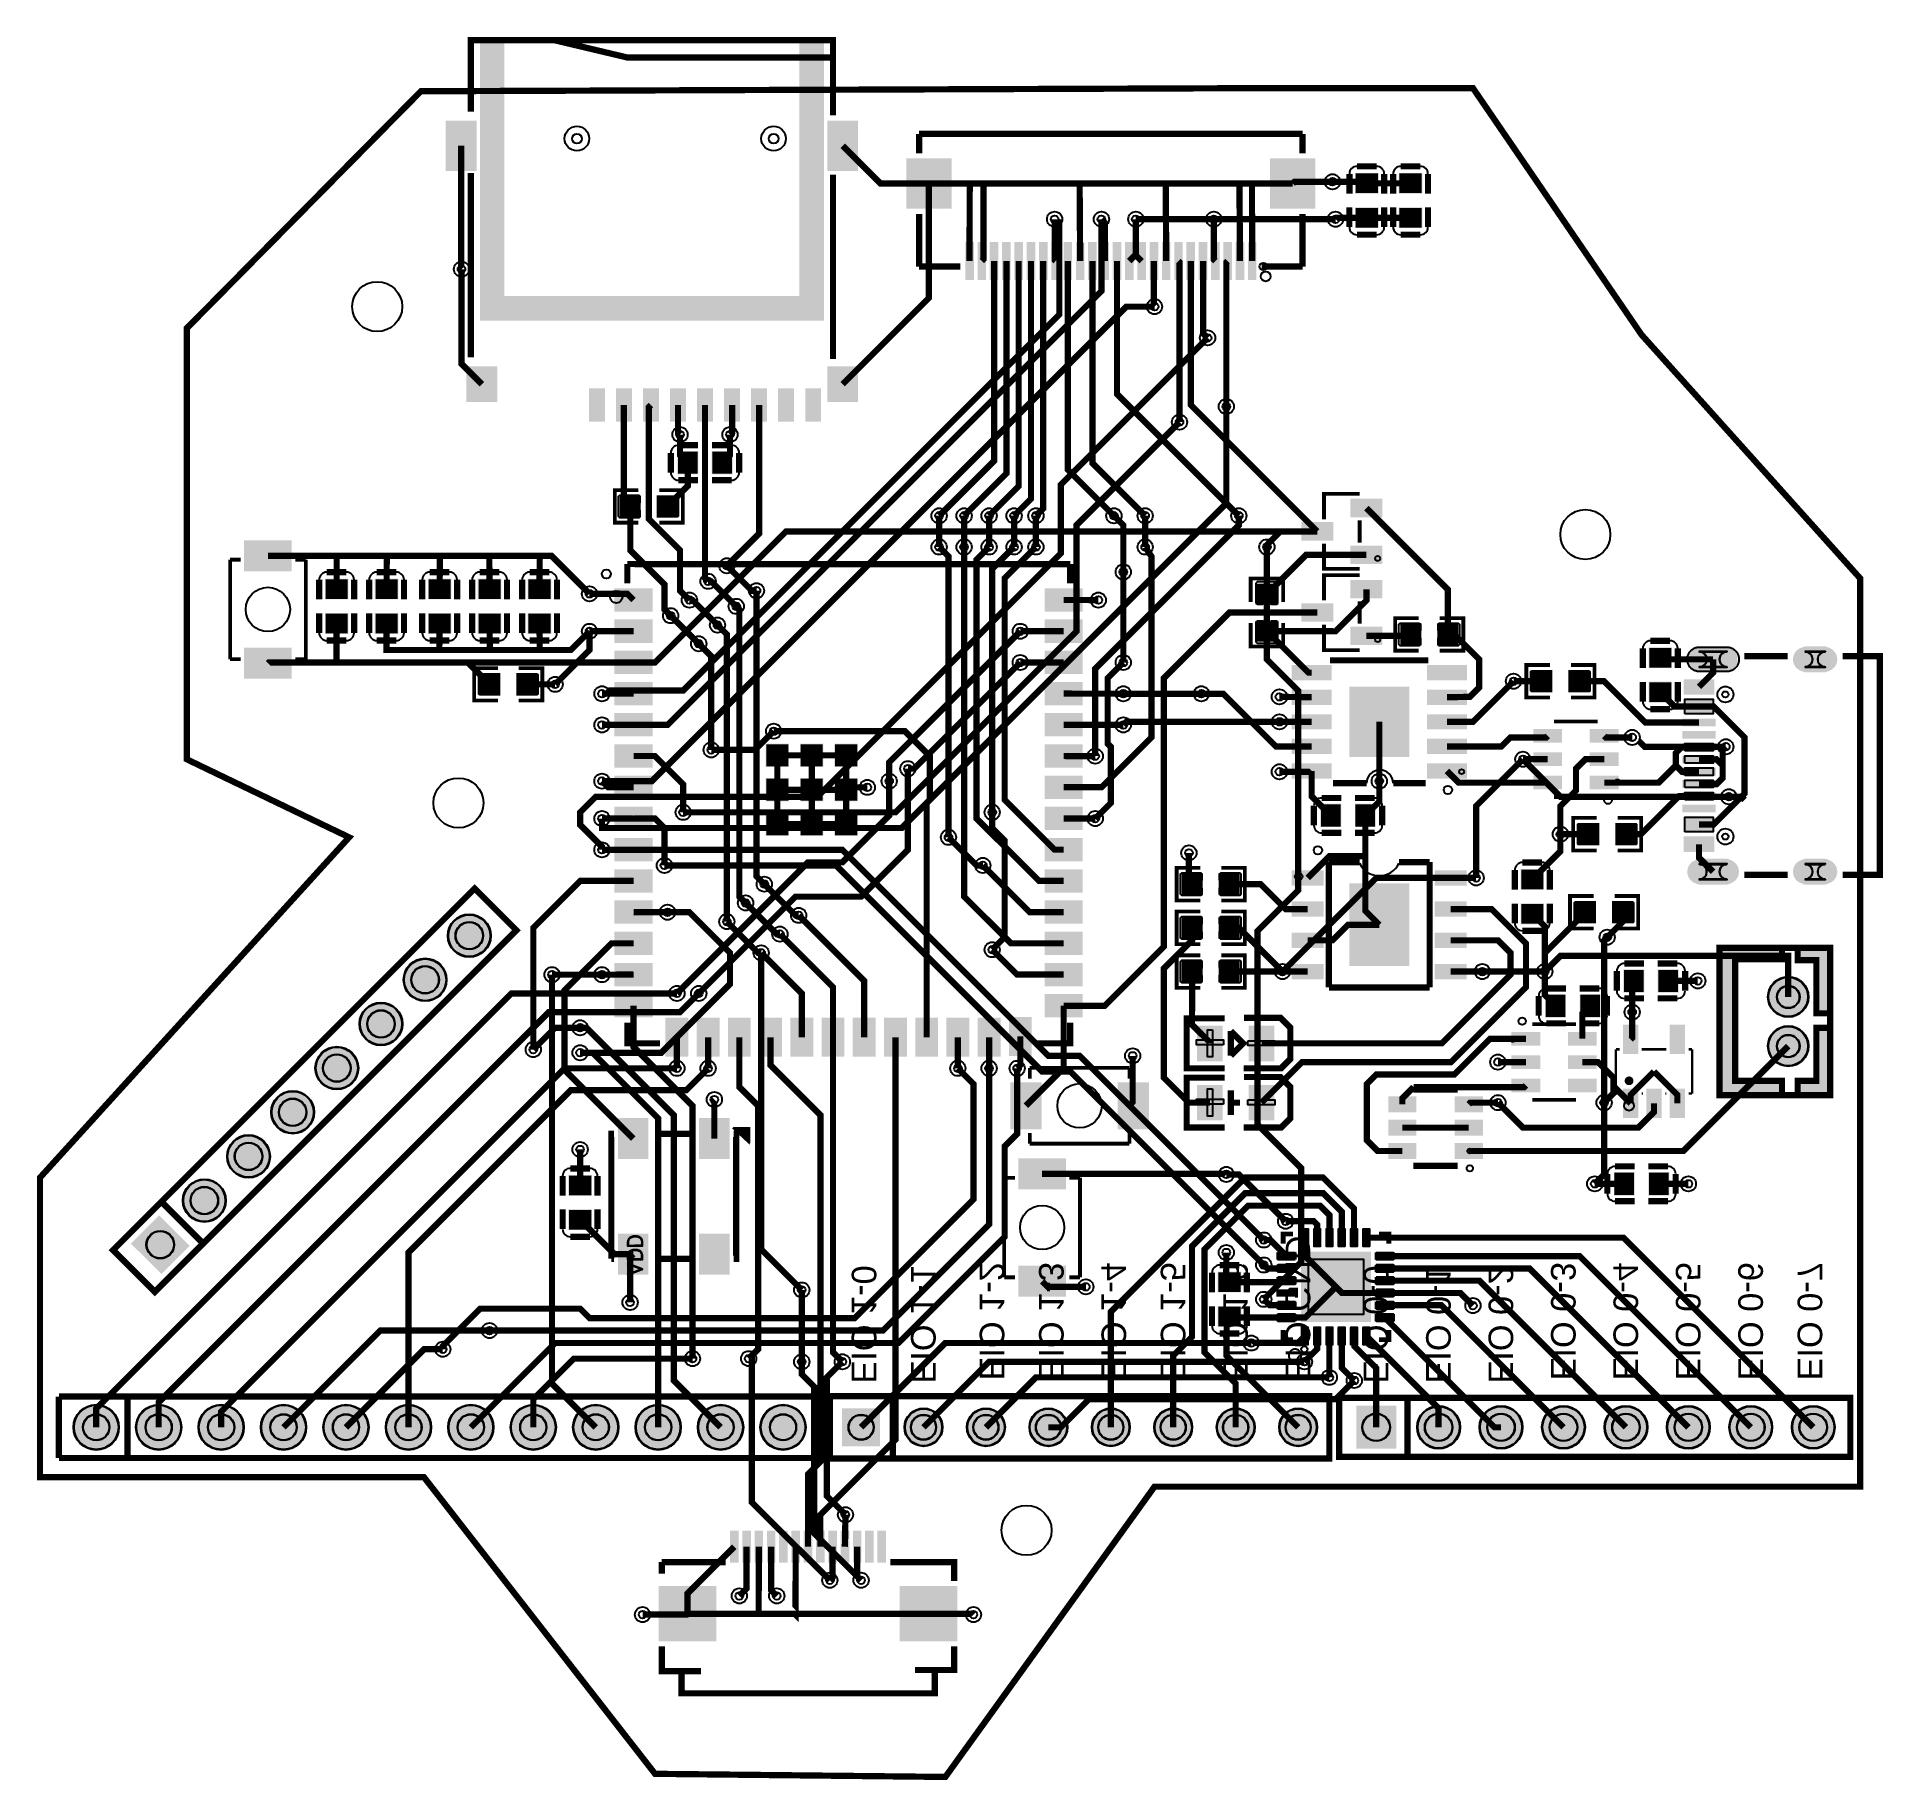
# Model space of a CAD drawing. Header units: millimetres. Extents: x 15.9 to 91, y 37.2 to 108.1.
import ezdxf

# ---------------------------------------------------------------- set-up
doc = ezdxf.new("R2010")
doc.units = ezdxf.units.MM
for name, color, linetype, true_color in [('BoardOutLine', 7, 'Continuous', 0xff00ff), ('BottomLayer', 7, 'Continuous', 0x0000ff), ('BottomSolderMaskLayer', 7, 'Continuous', 0xaa00ff), ('Document', 7, 'Continuous', 0xffffff), ('Hole', 7, 'Continuous', 0x222222), ('Multi-Layer', 7, 'Continuous', 0xc0c0c0), ('TopLayer', 7, 'Continuous', 0xff0000), ('TopPasteMaskLayer', 7, 'Continuous', 0x808080), ('TopSilkLayer', 7, 'Continuous', 0xffcc00), ('TopSolderMaskLayer', 7, 'Continuous', 0x800080)]:
    doc.layers.add(name, color=color, linetype=linetype, true_color=true_color)
doc.styles.get("Standard").update_dxf_attribs({"font": 'arial.ttf'})

msp = doc.modelspace()

# ---------------------------------------------------------------- texts
at = {"layer": 'BottomSilkLayer', "text_generation_flag": 2}
for s, p in [('EIO GND', (66.675, 53.467)), ('EIO 1-0', (49.022, 53.34)), ('EIO 1-1', (51.435, 53.34)), ('EIO 1-2', (54.229, 53.467)), ('EIO 1-3', (56.642, 53.467)), ('EIO 1-4', (59.182, 53.467)), ('EIO 1-5', (61.595, 53.467)), ('EIO 1-6', (64.135, 53.467)), ('EIO 0-0', (69.85, 53.34)), ('EIO 0-1', (72.39, 53.34)), ('EIO 0-2', (74.93, 53.34)), ('EIO 0-3', (77.47, 53.467)), ('EIO 0-4', (80.01, 53.467)), ('EIO 0-5', (82.55, 53.467)), ('EIO 0-6', (85.09, 53.467)), ('EIO 0-7', (87.503, 53.467))]:
    msp.add_text(s, height=1, rotation=270, dxfattribs=at).set_placement(p)

# ---------------------------------------------------------------- hatches: boundary and pattern name
at = {"layer": 'BottomSolderMaskLayer'}
for points in [[(83.487, 82.281, -0.785398), (83.487, 83.332), (84.643, 83.332, -0.785398), (84.643, 82.281)], [(87.794, 82.281, -0.785398), (87.794, 83.332), (88.635, 83.332, -0.785398), (88.635, 82.281)], [(83.487, 73.641, -0.785398), (83.487, 74.692), (84.643, 74.692, -0.785398), (84.643, 73.641)], [(87.794, 73.641, -0.785398), (87.794, 74.692), (88.635, 74.692, -0.785398), (88.635, 73.641)], [(32.589, 71.564, 1), (34.34, 71.564, 1)], [(30.793, 69.768, 1), (32.544, 69.768, 1)], [(86.297, 69.072, 1), (87.948, 69.072, 1)], [(28.997, 67.972, 1), (30.748, 67.972, 1)], [(86.297, 67.072, 1), (87.948, 67.072, 1)], [(27.201, 66.176, 1), (28.951, 66.176, 1)], [(25.405, 64.38, 1), (27.155, 64.38, 1)], [(23.609, 62.584, 1), (25.359, 62.584, 1)], [(21.813, 60.788, 1), (23.563, 60.788, 1)], [(19.697, 59.038), (20.846, 60.184), (22.087, 58.946), (20.938, 57.8)], [(17.363, 51.562, 1), (19.213, 51.562, 1)], [(19.903, 51.562, 1), (21.753, 51.562, 1)], [(22.443, 51.562, 1), (24.293, 51.562, 1)], [(24.983, 51.562, 1), (26.833, 51.562, 1)], [(27.523, 51.562, 1), (29.373, 51.562, 1)], [(30.063, 51.562, 1), (31.913, 51.562, 1)], [(32.603, 51.562, 1), (34.453, 51.562, 1)], [(35.143, 51.562, 1), (36.993, 51.562, 1)], [(37.683, 51.562, 1), (39.533, 51.562, 1)], [(40.223, 51.562, 1), (42.073, 51.562, 1)], [(42.763, 51.562, 1), (44.613, 51.562, 1)], [(45.303, 51.562, 1), (47.153, 51.562, 1)], [(48.628, 52.338), (50.179, 52.338), (50.179, 50.787), (48.628, 50.787)], [(51.168, 51.562, 1), (52.719, 51.562, 1)], [(53.708, 51.562, 1), (55.259, 51.562, 1)], [(56.248, 51.562, 1), (57.799, 51.562, 1)], [(58.788, 51.562, 1), (60.339, 51.562, 1)], [(61.328, 51.562, 1), (62.879, 51.562, 1)], [(63.868, 51.562, 1), (65.419, 51.562, 1)], [(66.408, 51.562, 1), (67.959, 51.562, 1)], [(69.545, 52.438), (71.171, 52.438), (71.171, 50.687), (69.545, 50.687)], [(72.023, 51.562, 1), (73.774, 51.562, 1)], [(74.563, 51.562, 1), (76.314, 51.562, 1)], [(77.103, 51.562, 1), (78.854, 51.562, 1)], [(79.643, 51.562, 1), (81.394, 51.562, 1)], [(82.183, 51.562, 1), (83.934, 51.562, 1)], [(84.723, 51.562, 1), (86.474, 51.562, 1)], [(87.263, 51.562, 1), (89.014, 51.562, 1)]]:
    msp.add_hatch(color=256, dxfattribs=at).paths.add_polyline_path(points)
at = {"layer": 'Document'}
for points in [[(33.894, 108.091), (33.894, 96.591), (34.894, 96.591), (34.894, 108.091)], [(47.894, 108.091), (47.894, 96.591), (46.894, 96.591), (46.894, 108.091), (47.894, 108.091)], [(46.894, 96.591), (34.894, 96.591), (34.894, 97.591), (46.894, 97.591)], [(86.868, 70.993), (86.868, 70.612), (84.963, 70.612), (84.963, 65.659), (86.868, 65.659), (86.868, 65.151), (84.328, 65.151), (84.328, 70.993)], [(87.503, 71.072), (87.503, 70.564), (88.265, 70.564), (88.265, 68.405), (88.773, 68.405), (88.773, 71.12)], [(88.265, 67.818), (88.773, 67.818), (88.773, 65.151), (87.503, 65.151), (87.503, 65.659), (88.265, 65.659)], [(44.897, 63.103), (44.897, 63.776), (44.173, 63.776)], [(39.871, 58.931), (39.874, 59.156), (39.924, 59.262), (39.983, 59.326), (40.059, 59.358), (40.144, 59.386), (40.295, 59.383), (40.396, 59.351), (40.453, 59.315), (40.51, 59.251), (40.546, 59.132), (40.542, 58.926), (40.519, 58.898), (40.49, 58.896), (40.424, 58.896), (40.427, 58.999), (40.442, 58.996), (40.445, 59.12), (40.421, 59.196), (40.385, 59.238), (40.338, 59.257), (40.269, 59.28), (40.156, 59.277), (40.037, 59.232), (39.995, 59.195), (39.977, 59.13), (39.975, 58.998)], [(39.868, 58.378), (39.871, 58.603), (39.921, 58.709), (39.98, 58.773), (40.056, 58.805), (40.141, 58.833), (40.292, 58.83), (40.393, 58.798), (40.451, 58.762), (40.507, 58.698), (40.544, 58.579), (40.539, 58.373), (40.516, 58.345), (40.487, 58.343), (40.421, 58.343), (40.424, 58.446), (40.439, 58.443), (40.442, 58.567), (40.419, 58.643), (40.382, 58.685), (40.335, 58.704), (40.266, 58.727), (40.153, 58.724), (40.034, 58.679), (39.992, 58.642), (39.975, 58.577), (39.973, 58.445)], [(39.871, 58.932), (39.901, 58.898), (40.428, 58.895), (40.429, 59.003), (39.975, 58.997)], [(39.868, 58.379), (39.898, 58.345), (40.425, 58.342), (40.426, 58.45), (39.973, 58.444)], [(39.874, 58.237), (39.872, 58.201), (39.889, 58.178), (40.35, 57.996), (39.893, 57.816), (39.872, 57.785), (39.872, 57.761), (39.884, 57.741), (39.908, 57.729), (39.94, 57.731), (40.523, 57.951), (40.534, 57.968), (40.542, 57.988), (40.542, 58.011), (40.534, 58.034), (40.506, 58.047), (39.927, 58.265), (39.91, 58.267), (39.887, 58.253)], [(52.52, 41.681), (52.52, 40.74), (52.519, 40.724), (52.516, 40.707), (52.51, 40.691), (52.503, 40.677), (52.494, 40.663), (52.483, 40.65), (52.47, 40.639), (52.457, 40.63), (52.442, 40.623), (52.426, 40.617), (52.41, 40.614), (52.393, 40.613), (42.106, 40.613), (42.09, 40.614), (42.073, 40.617), (42.057, 40.623), (42.043, 40.63), (42.029, 40.639), (42.016, 40.65), (42.005, 40.663), (41.996, 40.677), (41.989, 40.691), (41.983, 40.707), (41.98, 40.724), (41.979, 40.74), (41.979, 41.636), (41.98, 41.653), (41.983, 41.669), (41.989, 41.685), (41.996, 41.7), (42.005, 41.713), (42.016, 41.726), (42.029, 41.737), (42.043, 41.746), (42.057, 41.753), (42.073, 41.759), (42.09, 41.762), (42.106, 41.763), (42.123, 41.762), (42.139, 41.759), (42.155, 41.753), (42.17, 41.746), (42.183, 41.737), (42.196, 41.726), (42.207, 41.713), (42.216, 41.7), (42.223, 41.685), (42.229, 41.669), (42.232, 41.653), (42.233, 41.636), (42.233, 40.867), (52.266, 40.867), (52.266, 41.681), (52.267, 41.698), (52.27, 41.714), (52.276, 41.73), (52.283, 41.745), (52.292, 41.758), (52.303, 41.771), (52.316, 41.782), (52.33, 41.791), (52.344, 41.798), (52.36, 41.804), (52.377, 41.807), (52.393, 41.808), (52.41, 41.807), (52.426, 41.804), (52.442, 41.798), (52.457, 41.791), (52.47, 41.782), (52.483, 41.771), (52.494, 41.758), (52.503, 41.745), (52.51, 41.73), (52.516, 41.714), (52.519, 41.698), (52.52, 41.681)]]:
    msp.add_hatch(color=256, dxfattribs=at).paths.add_polyline_path(points)
at = {"layer": 'Multi-Layer'}
for points in [[(83.515, 82.306, -0.785398), (83.515, 83.306), (84.615, 83.306, -0.785398), (84.615, 82.306)], [(87.815, 82.306, -0.785398), (87.815, 83.306), (88.615, 83.306, -0.785398), (88.615, 82.306)], [(83.515, 73.666, -0.785398), (83.515, 74.666), (84.615, 74.666, -0.785398), (84.615, 73.666)], [(87.815, 73.666, -0.785398), (87.815, 74.666), (88.615, 74.666, -0.785398), (88.615, 73.666)], [(32.614, 71.564, 1), (34.314, 71.564, 1)], [(30.818, 69.768, 1), (32.518, 69.768, 1)], [(86.322, 69.072, 1), (87.922, 69.072, 1)], [(29.022, 67.972, 1), (30.722, 67.972, 1)], [(86.322, 67.072, 1), (87.922, 67.072, 1)], [(27.226, 66.176, 1), (28.926, 66.176, 1)], [(25.43, 64.38, 1), (27.13, 64.38, 1)], [(23.634, 62.584, 1), (25.334, 62.584, 1)], [(21.838, 60.788, 1), (23.538, 60.788, 1)], [(19.734, 59.036), (20.848, 60.15), (22.05, 58.948), (20.936, 57.834)], [(17.388, 51.562, 1), (19.188, 51.562, 1)], [(19.928, 51.562, 1), (21.728, 51.562, 1)], [(22.468, 51.562, 1), (24.268, 51.562, 1)], [(25.008, 51.562, 1), (26.808, 51.562, 1)], [(27.548, 51.562, 1), (29.348, 51.562, 1)], [(30.088, 51.562, 1), (31.888, 51.562, 1)], [(32.628, 51.562, 1), (34.428, 51.562, 1)], [(35.168, 51.562, 1), (36.968, 51.562, 1)], [(37.708, 51.562, 1), (39.508, 51.562, 1)], [(40.248, 51.562, 1), (42.048, 51.562, 1)], [(42.788, 51.562, 1), (44.588, 51.562, 1)], [(45.328, 51.562, 1), (47.128, 51.562, 1)], [(48.653, 52.312), (50.153, 52.312), (50.153, 50.812), (48.653, 50.812)], [(51.193, 51.562, 1), (52.693, 51.562, 1)], [(53.733, 51.562, 1), (55.233, 51.562, 1)], [(56.273, 51.562, 1), (57.773, 51.562, 1)], [(58.813, 51.562, 1), (60.313, 51.562, 1)], [(61.353, 51.562, 1), (62.853, 51.562, 1)], [(63.893, 51.562, 1), (65.393, 51.562, 1)], [(66.433, 51.562, 1), (67.933, 51.562, 1)], [(69.571, 52.412), (71.146, 52.412), (71.146, 50.712), (69.571, 50.712)], [(72.048, 51.562, 1), (73.748, 51.562, 1)], [(74.588, 51.562, 1), (76.288, 51.562, 1)], [(77.128, 51.562, 1), (78.828, 51.562, 1)], [(79.668, 51.562, 1), (81.368, 51.562, 1)], [(82.208, 51.562, 1), (83.908, 51.562, 1)], [(84.748, 51.562, 1), (86.448, 51.562, 1)], [(87.288, 51.562, 1), (88.988, 51.562, 1)]]:
    msp.add_hatch(color=256, dxfattribs=at).paths.add_polyline_path(points)
at = {"layer": 'TopLayer'}
for points in [[(33.734, 102.701), (32.534, 102.701), (32.534, 104.701), (33.734, 104.701)], [(49.254, 102.701), (48.054, 102.701), (48.054, 104.701), (49.254, 104.701)], [(51.263, 103.16), (53.063, 103.16), (53.063, 101.16), (51.263, 101.16)], [(67.863, 101.16), (66.063, 101.16), (66.063, 103.16), (67.863, 103.16)], [(69.527, 101.773), (69.527, 102.573), (70.427, 102.573), (70.427, 101.773)], [(71.305, 101.773), (71.305, 102.573), (72.205, 102.573), (72.205, 101.773)], [(69.527, 100.373), (69.527, 101.173), (70.427, 101.173), (70.427, 100.373)], [(71.305, 100.373), (71.305, 101.173), (72.205, 101.173), (72.205, 100.373)], [(53.965, 98.258), (53.665, 98.258), (53.665, 99.758), (53.965, 99.758)], [(54.465, 98.258), (54.165, 98.258), (54.165, 99.758), (54.465, 99.758)], [(54.965, 98.258), (54.665, 98.258), (54.665, 99.758), (54.965, 99.758)], [(55.465, 98.258), (55.165, 98.258), (55.165, 99.758), (55.465, 99.758)], [(55.965, 98.258), (55.665, 98.258), (55.665, 99.758), (55.965, 99.758)], [(56.465, 98.258), (56.165, 98.258), (56.165, 99.758), (56.465, 99.758)], [(56.965, 98.258), (56.665, 98.258), (56.665, 99.758), (56.965, 99.758)], [(57.465, 98.258), (57.165, 98.258), (57.165, 99.758), (57.465, 99.758)], [(57.965, 98.258), (57.665, 98.258), (57.665, 99.758), (57.965, 99.758)], [(58.465, 98.258), (58.165, 98.258), (58.165, 99.758), (58.465, 99.758)], [(58.965, 98.258), (58.665, 98.258), (58.665, 99.758), (58.965, 99.758)], [(59.465, 98.258), (59.165, 98.258), (59.165, 99.758), (59.465, 99.758)], [(59.965, 98.258), (59.665, 98.258), (59.665, 99.758), (59.965, 99.758)], [(60.465, 98.258), (60.165, 98.258), (60.165, 99.758), (60.465, 99.758)], [(60.965, 98.258), (60.665, 98.258), (60.665, 99.758), (60.965, 99.758)], [(61.465, 98.258), (61.165, 98.258), (61.165, 99.758), (61.465, 99.758)], [(61.965, 98.258), (61.665, 98.258), (61.665, 99.758), (61.965, 99.758)], [(62.465, 98.258), (62.165, 98.258), (62.165, 99.758), (62.465, 99.758)], [(62.965, 98.258), (62.665, 98.258), (62.665, 99.758), (62.965, 99.758)], [(63.465, 98.258), (63.165, 98.258), (63.165, 99.758), (63.465, 99.758)], [(63.965, 98.258), (63.665, 98.258), (63.665, 99.758), (63.965, 99.758)], [(64.465, 98.258), (64.165, 98.258), (64.165, 99.758), (64.465, 99.758)], [(64.965, 98.258), (64.665, 98.258), (64.665, 99.758), (64.965, 99.758)], [(65.463, 98.26), (65.163, 98.26), (65.163, 99.76), (65.463, 99.76)], [(34.574, 93.299), (33.374, 93.299), (33.374, 94.699), (34.574, 94.699)], [(49.254, 93.299), (48.054, 93.299), (48.054, 94.699), (49.254, 94.699)], [(38.954, 92.499), (38.354, 92.499), (38.354, 93.799), (38.954, 93.799)], [(40.054, 92.499), (39.454, 92.499), (39.454, 93.799), (40.054, 93.799)], [(41.154, 92.499), (40.554, 92.499), (40.554, 93.799), (41.154, 93.799)], [(42.254, 92.499), (41.654, 92.499), (41.654, 93.799), (42.254, 93.799)], [(43.354, 92.499), (42.754, 92.499), (42.754, 93.799), (43.354, 93.799)], [(44.454, 92.499), (43.854, 92.499), (43.854, 93.799), (44.454, 93.799)], [(45.554, 92.499), (44.954, 92.499), (44.954, 93.799), (45.554, 93.799)], [(46.654, 92.499), (46.054, 92.499), (46.054, 93.799), (46.654, 93.799)], [(47.754, 92.5), (47.154, 92.5), (47.154, 93.8), (47.754, 93.8)], [(42.753, 90.355), (41.953, 90.355), (41.953, 91.255), (42.753, 91.255)], [(44.153, 90.355), (43.353, 90.355), (43.353, 91.255), (44.153, 91.255)], [(40.417, 89.459), (40.417, 88.595), (39.611, 88.595), (39.611, 89.459)], [(41.117, 89.459), (41.117, 88.595), (41.924, 88.595), (41.924, 89.459)], [(69.336, 89.311), (70.586, 89.311), (70.586, 88.611), (69.336, 88.611)], [(67.336, 88.361), (68.586, 88.361), (68.586, 87.661), (67.336, 87.661)], [(24.343, 86.406), (24.343, 87.636), (26.203, 87.636), (26.203, 86.406)], [(69.336, 87.411), (70.586, 87.411), (70.586, 86.711), (69.336, 86.711)], [(28.517, 86.063), (28.517, 85.263), (27.617, 85.263), (27.617, 86.063)], [(29.649, 85.263), (29.649, 86.063), (30.549, 86.063), (30.549, 85.263)], [(31.808, 85.263), (31.808, 86.063), (32.708, 86.063), (32.708, 85.263)], [(33.84, 85.263), (33.84, 86.063), (34.74, 86.063), (34.74, 85.263)], [(35.872, 85.263), (35.872, 86.063), (36.772, 86.063), (36.772, 85.263)], [(39.395, 85.672), (40.895, 85.672), (40.895, 84.772), (39.395, 84.772)], [(58.395, 84.772), (56.895, 84.772), (56.895, 85.672), (58.395, 85.672)], [(66.345, 85.059), (65.481, 85.059), (65.481, 85.866), (66.345, 85.866)], [(69.336, 86.009), (70.586, 86.009), (70.586, 85.309), (69.336, 85.309)], [(67.336, 85.059), (68.586, 85.059), (68.586, 84.359), (67.336, 84.359)], [(28.517, 84.663), (28.517, 83.863), (27.617, 83.863), (27.617, 84.663)], [(29.649, 83.863), (29.649, 84.663), (30.549, 84.663), (30.549, 83.863)], [(31.808, 83.863), (31.808, 84.663), (32.708, 84.663), (32.708, 83.863)], [(33.84, 83.863), (33.84, 84.663), (34.74, 84.663), (34.74, 83.863)], [(35.872, 83.863), (35.872, 84.663), (36.772, 84.663), (36.772, 83.863)], [(39.395, 84.402), (40.895, 84.402), (40.895, 83.502), (39.395, 83.502)], [(58.395, 83.502), (56.895, 83.502), (56.895, 84.402), (58.395, 84.402)], [(66.345, 84.359), (65.481, 84.359), (65.481, 83.553), (66.345, 83.553)], [(72.167, 84.252), (72.167, 83.388), (71.361, 83.388), (71.361, 84.252)], [(72.867, 84.252), (72.867, 83.388), (73.674, 83.388), (73.674, 84.252)], [(69.336, 84.109), (70.586, 84.109), (70.586, 83.409), (69.336, 83.409)], [(24.343, 82.036), (24.343, 83.266), (26.203, 83.266), (26.203, 82.036)], [(39.395, 83.132), (40.895, 83.132), (40.895, 82.232), (39.395, 82.232)], [(58.395, 82.232), (56.895, 82.232), (56.895, 83.132), (58.395, 83.132)], [(81.465, 82.469), (81.465, 83.269), (82.365, 83.269), (82.365, 82.469)], [(34.702, 82.22), (34.702, 81.356), (33.896, 81.356), (33.896, 82.22)], [(35.402, 82.22), (35.402, 81.356), (36.209, 81.356), (36.209, 82.22)], [(66.985, 81.964), (66.985, 82.564), (68.485, 82.564), (68.485, 81.964)], [(72.485, 81.964), (72.485, 82.564), (73.985, 82.564), (73.985, 81.964)], [(77.501, 81.483), (77.501, 82.347), (76.695, 82.347), (76.695, 81.483)], [(78.201, 81.483), (78.201, 82.347), (79.008, 82.347), (79.008, 81.483)], [(81.465, 81.069), (81.465, 81.869), (82.365, 81.869), (82.365, 81.069)], [(82.915, 81.386), (82.915, 81.986), (84.065, 81.986), (84.065, 81.386)], [(39.395, 81.862), (40.895, 81.862), (40.895, 80.962), (39.395, 80.962)], [(58.395, 80.962), (56.895, 80.962), (56.895, 81.862), (58.395, 81.862)], [(66.985, 80.964), (66.985, 81.564), (68.485, 81.564), (68.485, 80.964)], [(71.685, 81.664), (71.685, 78.864), (69.285, 78.864), (69.285, 81.664)], [(72.485, 80.964), (72.485, 81.564), (73.985, 81.564), (73.985, 80.964)], [(82.915, 80.586), (82.915, 81.186), (84.065, 81.186), (84.065, 80.586)], [(39.395, 80.592), (40.895, 80.592), (40.895, 79.692), (39.395, 79.692)], [(58.395, 79.692), (56.895, 79.692), (56.895, 80.592), (58.395, 80.592)], [(66.985, 79.964), (66.985, 80.564), (68.485, 80.564), (68.485, 79.964)], [(72.485, 79.964), (72.485, 80.564), (73.985, 80.564), (73.985, 79.964)], [(82.915, 80.086), (82.915, 80.386), (84.065, 80.386), (84.065, 80.086)], [(76.801, 79.424), (76.801, 79.956), (77.873, 79.956), (77.873, 79.424)], [(79.099, 79.424), (79.099, 79.956), (80.171, 79.956), (80.171, 79.424)], [(82.915, 79.586), (82.915, 79.886), (84.065, 79.886), (84.065, 79.586)], [(39.395, 79.322), (40.895, 79.322), (40.895, 78.422), (39.395, 78.422)], [(45.545, 78.452), (45.545, 79.352), (46.445, 79.352), (46.445, 78.452)], [(46.945, 78.452), (46.945, 79.352), (47.845, 79.352), (47.845, 78.452)], [(48.345, 78.452), (48.345, 79.352), (49.245, 79.352), (49.245, 78.452)], [(58.395, 78.422), (56.895, 78.422), (56.895, 79.322), (58.395, 79.322)], [(66.985, 78.964), (66.985, 79.564), (68.485, 79.564), (68.485, 78.964)], [(72.485, 78.964), (72.485, 79.564), (73.985, 79.564), (73.985, 78.964)], [(76.801, 78.474), (76.801, 79.006), (77.873, 79.006), (77.873, 78.474)], [(79.099, 78.474), (79.099, 79.006), (80.171, 79.006), (80.171, 78.474)], [(82.915, 79.086), (82.915, 79.386), (84.065, 79.386), (84.065, 79.086)], [(82.915, 78.586), (82.915, 78.886), (84.065, 78.886), (84.065, 78.586)], [(66.985, 77.964), (66.985, 78.564), (68.485, 78.564), (68.485, 77.964)], [(72.485, 77.964), (72.485, 78.564), (73.985, 78.564), (73.985, 77.964)], [(82.915, 78.086), (82.915, 78.386), (84.065, 78.386), (84.065, 78.086)], [(39.395, 78.052), (40.895, 78.052), (40.895, 77.152), (39.395, 77.152)], [(45.545, 77.052), (45.545, 77.952), (46.445, 77.952), (46.445, 77.052)], [(46.945, 77.052), (46.945, 77.952), (47.845, 77.952), (47.845, 77.052)], [(48.345, 77.052), (48.345, 77.952), (49.245, 77.952), (49.245, 77.052)], [(58.395, 77.152), (56.895, 77.152), (56.895, 78.052), (58.395, 78.052)], [(76.801, 77.524), (76.801, 78.056), (77.873, 78.056), (77.873, 77.524)], [(79.099, 77.524), (79.099, 78.056), (80.171, 78.056), (80.171, 77.524)], [(82.915, 77.586), (82.915, 77.886), (84.065, 77.886), (84.065, 77.586)], [(82.915, 77.086), (82.915, 77.386), (84.065, 77.386), (84.065, 77.086)], [(39.395, 76.782), (40.895, 76.782), (40.895, 75.882), (39.395, 75.882)], [(58.395, 75.882), (56.895, 75.882), (56.895, 76.782), (58.395, 76.782)], [(68.915, 76.004), (68.115, 76.004), (68.115, 76.904), (68.915, 76.904)], [(70.315, 76.004), (69.515, 76.004), (69.515, 76.904), (70.315, 76.904)], [(82.915, 76.586), (82.915, 76.886), (84.065, 76.886), (84.065, 76.586)], [(45.545, 75.652), (45.545, 76.552), (46.445, 76.552), (46.445, 75.652)], [(46.945, 75.652), (46.945, 76.552), (47.845, 76.552), (47.845, 75.652)], [(48.345, 75.652), (48.345, 76.552), (49.245, 76.552), (49.245, 75.652)], [(79.406, 75.26), (79.406, 76.124), (78.6, 76.124), (78.6, 75.26)], [(80.106, 75.26), (80.106, 76.124), (80.913, 76.124), (80.913, 75.26)], [(82.915, 75.786), (82.915, 76.386), (84.065, 76.386), (84.065, 75.786)], [(39.395, 75.512), (40.895, 75.512), (40.895, 74.612), (39.395, 74.612)], [(58.395, 74.612), (56.895, 74.612), (56.895, 75.512), (58.395, 75.512)], [(82.915, 74.986), (82.915, 75.586), (84.065, 75.586), (84.065, 74.986)], [(39.395, 74.242), (40.895, 74.242), (40.895, 73.342), (39.395, 73.342)], [(58.395, 73.342), (56.895, 73.342), (56.895, 74.242), (58.395, 74.242)], [(63.277, 74.092), (63.277, 73.228), (62.471, 73.228), (62.471, 74.092)], [(63.977, 74.092), (63.977, 73.228), (64.784, 73.228), (64.784, 74.092)], [(68.177, 74.214), (68.177, 73.614), (66.977, 73.614), (66.977, 74.214)], [(69.285, 70.359), (69.285, 73.659), (71.685, 73.659), (71.685, 70.359)], [(73.993, 74.214), (73.993, 73.614), (72.793, 73.614), (72.793, 74.214)], [(77.158, 74.252), (77.158, 73.452), (76.258, 73.452), (76.258, 74.252)], [(39.395, 72.972), (40.895, 72.972), (40.895, 72.072), (39.395, 72.072)], [(58.395, 72.072), (56.895, 72.072), (56.895, 72.972), (58.395, 72.972)], [(68.177, 72.944), (68.177, 72.344), (66.977, 72.344), (66.977, 72.944)], [(73.993, 72.944), (73.993, 72.344), (72.793, 72.344), (72.793, 72.944)], [(77.158, 72.852), (77.158, 72.052), (76.258, 72.052), (76.258, 72.852)], [(79.279, 72.085), (79.279, 72.949), (78.473, 72.949), (78.473, 72.085)], [(79.979, 72.085), (79.979, 72.949), (80.786, 72.949), (80.786, 72.085)], [(63.277, 72.314), (63.277, 71.45), (62.471, 71.45), (62.471, 72.314)], [(63.977, 72.314), (63.977, 71.45), (64.784, 71.45), (64.784, 72.314)], [(39.395, 71.702), (40.895, 71.702), (40.895, 70.802), (39.395, 70.802)], [(58.395, 70.802), (56.895, 70.802), (56.895, 71.702), (58.395, 71.702)], [(68.177, 71.674), (68.177, 71.074), (66.977, 71.074), (66.977, 71.674)], [(73.993, 71.674), (73.993, 71.074), (72.793, 71.074), (72.793, 71.674)], [(39.395, 70.432), (40.895, 70.432), (40.895, 69.532), (39.395, 69.532)], [(58.395, 69.532), (56.895, 69.532), (56.895, 70.432), (58.395, 70.432)], [(63.277, 70.536), (63.277, 69.672), (62.471, 69.672), (62.471, 70.536)], [(63.977, 70.536), (63.977, 69.672), (64.784, 69.672), (64.784, 70.536)], [(68.177, 70.404), (68.177, 69.804), (66.977, 69.804), (66.977, 70.404)], [(73.993, 70.404), (73.993, 69.804), (72.793, 69.804), (72.793, 70.404)], [(81.234, 69.273), (80.434, 69.273), (80.434, 70.173), (81.234, 70.173)], [(82.634, 69.273), (81.834, 69.273), (81.834, 70.173), (82.634, 70.173)], [(39.395, 69.162), (40.895, 69.162), (40.895, 68.262), (39.395, 68.262)], [(58.395, 68.262), (56.895, 68.262), (56.895, 69.162), (58.395, 69.162)], [(78.059, 68.257), (77.259, 68.257), (77.259, 69.157), (78.059, 69.157)], [(79.459, 68.257), (78.659, 68.257), (78.659, 69.157), (79.459, 69.157)], [(41.46, 66.682), (41.46, 68.182), (42.36, 68.182), (42.36, 66.682)], [(42.73, 66.682), (42.73, 68.182), (43.63, 68.182), (43.63, 66.682)], [(44, 66.682), (44, 68.182), (44.9, 68.182), (44.9, 66.682)], [(45.27, 66.682), (45.27, 68.182), (46.17, 68.182), (46.17, 66.682)], [(46.54, 66.682), (46.54, 68.182), (47.44, 68.182), (47.44, 66.682)], [(47.81, 66.682), (47.81, 68.182), (48.71, 68.182), (48.71, 66.682)], [(49.08, 66.682), (49.08, 68.182), (49.98, 68.182), (49.98, 66.682)], [(50.35, 66.682), (50.35, 68.182), (51.25, 68.182), (51.25, 66.682)], [(51.62, 66.682), (51.62, 68.182), (52.52, 68.182), (52.52, 66.682)], [(52.89, 66.682), (52.89, 68.182), (53.79, 68.182), (53.79, 66.682)], [(54.16, 66.682), (54.16, 68.182), (55.06, 68.182), (55.06, 66.682)], [(55.43, 66.712), (55.43, 68.212), (56.33, 68.212), (56.33, 66.712)], [(63.093, 67.883), (64.093, 67.883), (64.093, 66.483), (63.093, 66.483)], [(66.193, 67.883), (65.193, 67.883), (65.193, 66.483), (66.193, 66.483)], [(76.984, 67.637), (76.984, 67.105), (75.912, 67.105), (75.912, 67.637)], [(79.282, 67.637), (79.282, 67.105), (78.21, 67.105), (78.21, 67.637)], [(81.011, 67.89), (81.011, 66.79), (80.411, 66.79), (80.411, 67.89)], [(82.911, 67.89), (82.911, 66.79), (82.311, 66.79), (82.311, 67.89)], [(76.984, 66.687), (76.984, 66.155), (75.912, 66.155), (75.912, 66.687)], [(79.282, 66.687), (79.282, 66.155), (78.21, 66.155), (78.21, 66.687)], [(55.493, 65.573), (56.723, 65.573), (56.723, 63.713), (55.493, 63.713)], [(59.863, 65.573), (61.093, 65.573), (61.093, 63.713), (59.863, 63.713)], [(63.093, 65.47), (64.093, 65.47), (64.093, 64.07), (63.093, 64.07)], [(65.193, 65.47), (66.193, 65.47), (66.193, 64.07), (65.193, 64.07)], [(76.984, 65.737), (76.984, 65.205), (75.912, 65.205), (75.912, 65.737)], [(79.282, 65.737), (79.282, 65.205), (78.21, 65.205), (78.21, 65.737)], [(70.871, 65.004), (71.971, 65.004), (71.971, 64.404), (70.871, 64.404)], [(73.571, 65.004), (74.671, 65.004), (74.671, 64.404), (73.571, 64.404)], [(81.011, 65.29), (81.011, 64.19), (80.411, 64.19), (80.411, 65.29)], [(81.961, 65.29), (81.961, 64.19), (81.361, 64.19), (81.361, 65.29)], [(82.911, 65.29), (82.911, 64.19), (82.311, 64.19), (82.311, 65.29)], [(39.533, 62.51), (39.533, 64.11), (40.733, 64.11), (40.733, 62.51)], [(42.833, 62.51), (42.833, 64.11), (44.033, 64.11), (44.033, 62.51)], [(70.871, 64.054), (71.971, 64.054), (71.971, 63.454), (70.871, 63.454)], [(73.571, 64.054), (74.671, 64.054), (74.671, 63.454), (73.571, 63.454)], [(70.871, 63.104), (71.971, 63.104), (71.971, 62.504), (70.871, 62.504)], [(73.571, 63.104), (74.671, 63.104), (74.671, 62.504), (73.571, 62.504)], [(57.699, 62.49), (57.699, 61.26), (55.839, 61.26), (55.839, 62.49)], [(38.423, 61.806), (38.423, 61.006), (37.523, 61.006), (37.523, 61.806)], [(80.853, 61.018), (80.053, 61.018), (80.053, 61.918), (80.853, 61.918)], [(82.253, 61.018), (81.453, 61.018), (81.453, 61.918), (82.253, 61.918)], [(38.423, 60.406), (38.423, 59.606), (37.523, 59.606), (37.523, 60.406)], [(39.533, 57.81), (39.533, 59.41), (40.733, 59.41), (40.733, 57.81)], [(42.833, 57.81), (42.833, 59.41), (44.033, 59.41), (44.033, 57.81)], [(67.605, 58.927), (67.325, 58.927), (67.325, 59.627), (67.605, 59.627)], [(68.097, 58.927), (67.817, 58.927), (67.817, 59.627), (68.097, 59.627)], [(68.597, 58.927), (68.317, 58.927), (68.317, 59.627), (68.597, 59.627)], [(69.097, 58.927), (68.817, 58.927), (68.817, 59.627), (69.097, 59.627)], [(69.597, 58.927), (69.317, 58.927), (69.317, 59.627), (69.597, 59.627)], [(70.097, 58.927), (69.817, 58.927), (69.817, 59.627), (70.097, 59.627)], [(66.357, 58.387), (66.357, 58.667), (67.057, 58.667), (67.057, 58.387)], [(67.32, 55.877), (67.32, 58.677), (70.12, 58.677), (70.12, 55.877)], [(70.357, 58.387), (70.357, 58.667), (71.057, 58.667), (71.057, 58.387)], [(57.699, 58.12), (57.699, 56.89), (55.839, 56.89), (55.839, 58.12)], [(63.939, 57.069), (63.939, 57.869), (64.839, 57.869), (64.839, 57.069)], [(66.357, 57.887), (66.357, 58.167), (67.057, 58.167), (67.057, 57.887)], [(70.357, 57.887), (70.357, 58.167), (71.057, 58.167), (71.057, 57.887)], [(66.357, 57.387), (66.357, 57.667), (67.057, 57.667), (67.057, 57.387)], [(66.357, 56.887), (66.357, 57.167), (67.057, 57.167), (67.057, 56.887)], [(70.357, 57.387), (70.357, 57.667), (71.057, 57.667), (71.057, 57.387)], [(70.357, 56.887), (70.357, 57.167), (71.057, 57.167), (71.057, 56.887)], [(63.939, 55.669), (63.939, 56.469), (64.839, 56.469), (64.839, 55.669)], [(66.357, 56.387), (66.357, 56.667), (67.057, 56.667), (67.057, 56.387)], [(70.357, 56.387), (70.357, 56.667), (71.057, 56.667), (71.057, 56.387)], [(66.357, 55.887), (66.357, 56.167), (67.057, 56.167), (67.057, 55.887)], [(67.597, 54.927), (67.317, 54.927), (67.317, 55.627), (67.597, 55.627)], [(68.097, 54.927), (67.817, 54.927), (67.817, 55.627), (68.097, 55.627)], [(68.597, 54.927), (68.317, 54.927), (68.317, 55.627), (68.597, 55.627)], [(69.097, 54.927), (68.817, 54.927), (68.817, 55.627), (69.097, 55.627)], [(69.597, 54.927), (69.317, 54.927), (69.317, 55.627), (69.597, 55.627)], [(70.097, 54.927), (69.817, 54.927), (69.817, 55.627), (70.097, 55.627)], [(70.357, 55.887), (70.357, 56.167), (71.057, 56.167), (71.057, 55.887)], [(44.394, 47.326), (44.094, 47.326), (44.094, 46.076), (44.394, 46.076)], [(44.894, 47.326), (44.594, 47.326), (44.594, 46.076), (44.894, 46.076)], [(45.394, 47.327), (45.094, 47.327), (45.094, 46.077), (45.394, 46.077)], [(45.894, 47.327), (45.594, 47.327), (45.594, 46.077), (45.894, 46.077)], [(46.394, 47.327), (46.094, 47.327), (46.094, 46.077), (46.394, 46.077)], [(46.894, 47.327), (46.594, 47.327), (46.594, 46.077), (46.894, 46.077)], [(47.394, 47.327), (47.094, 47.327), (47.094, 46.077), (47.394, 46.077)], [(47.894, 47.327), (47.594, 47.327), (47.594, 46.077), (47.894, 46.077)], [(48.394, 47.327), (48.094, 47.327), (48.094, 46.077), (48.394, 46.077)], [(48.894, 47.327), (48.594, 47.327), (48.594, 46.077), (48.894, 46.077)], [(49.394, 47.327), (49.094, 47.327), (49.094, 46.077), (49.394, 46.077)], [(49.894, 47.327), (49.594, 47.327), (49.594, 46.077), (49.894, 46.077)], [(50.394, 47.327), (50.094, 47.327), (50.094, 46.077), (50.394, 46.077)], [(43.494, 42.876), (41.194, 42.876), (41.194, 45.076), (43.494, 45.076)], [(53.294, 42.876), (50.994, 42.876), (50.994, 45.076), (53.294, 45.076)]]:
    msp.add_hatch(color=256, dxfattribs=at).paths.add_polyline_path(points)
at = {"layer": 'TopPasteMaskLayer'}
for points in [[(33.734, 102.701), (32.534, 102.701), (32.534, 104.701), (33.734, 104.701)], [(49.254, 102.701), (48.054, 102.701), (48.054, 104.701), (49.254, 104.701)], [(51.263, 103.16), (53.063, 103.16), (53.063, 101.16), (51.263, 101.16)], [(67.863, 101.16), (66.063, 101.16), (66.063, 103.16), (67.863, 103.16)], [(69.527, 101.773), (69.527, 102.573), (70.427, 102.573), (70.427, 101.773)], [(71.305, 101.773), (71.305, 102.573), (72.205, 102.573), (72.205, 101.773)], [(69.527, 100.373), (69.527, 101.173), (70.427, 101.173), (70.427, 100.373)], [(71.305, 100.373), (71.305, 101.173), (72.205, 101.173), (72.205, 100.373)], [(53.965, 98.258), (53.665, 98.258), (53.665, 99.758), (53.965, 99.758)], [(54.465, 98.258), (54.165, 98.258), (54.165, 99.758), (54.465, 99.758)], [(54.965, 98.258), (54.665, 98.258), (54.665, 99.758), (54.965, 99.758)], [(55.465, 98.258), (55.165, 98.258), (55.165, 99.758), (55.465, 99.758)], [(55.965, 98.258), (55.665, 98.258), (55.665, 99.758), (55.965, 99.758)], [(56.465, 98.258), (56.165, 98.258), (56.165, 99.758), (56.465, 99.758)], [(56.965, 98.258), (56.665, 98.258), (56.665, 99.758), (56.965, 99.758)], [(57.465, 98.258), (57.165, 98.258), (57.165, 99.758), (57.465, 99.758)], [(57.965, 98.258), (57.665, 98.258), (57.665, 99.758), (57.965, 99.758)], [(58.465, 98.258), (58.165, 98.258), (58.165, 99.758), (58.465, 99.758)], [(58.965, 98.258), (58.665, 98.258), (58.665, 99.758), (58.965, 99.758)], [(59.465, 98.258), (59.165, 98.258), (59.165, 99.758), (59.465, 99.758)], [(59.965, 98.258), (59.665, 98.258), (59.665, 99.758), (59.965, 99.758)], [(60.465, 98.258), (60.165, 98.258), (60.165, 99.758), (60.465, 99.758)], [(60.965, 98.258), (60.665, 98.258), (60.665, 99.758), (60.965, 99.758)], [(61.465, 98.258), (61.165, 98.258), (61.165, 99.758), (61.465, 99.758)], [(61.965, 98.258), (61.665, 98.258), (61.665, 99.758), (61.965, 99.758)], [(62.465, 98.258), (62.165, 98.258), (62.165, 99.758), (62.465, 99.758)], [(62.965, 98.258), (62.665, 98.258), (62.665, 99.758), (62.965, 99.758)], [(63.465, 98.258), (63.165, 98.258), (63.165, 99.758), (63.465, 99.758)], [(63.965, 98.258), (63.665, 98.258), (63.665, 99.758), (63.965, 99.758)], [(64.465, 98.258), (64.165, 98.258), (64.165, 99.758), (64.465, 99.758)], [(64.965, 98.258), (64.665, 98.258), (64.665, 99.758), (64.965, 99.758)], [(65.463, 98.26), (65.163, 98.26), (65.163, 99.76), (65.463, 99.76)], [(34.574, 93.299), (33.374, 93.299), (33.374, 94.699), (34.574, 94.699)], [(49.254, 93.299), (48.054, 93.299), (48.054, 94.699), (49.254, 94.699)], [(38.954, 92.499), (38.354, 92.499), (38.354, 93.799), (38.954, 93.799)], [(40.054, 92.499), (39.454, 92.499), (39.454, 93.799), (40.054, 93.799)], [(41.154, 92.499), (40.554, 92.499), (40.554, 93.799), (41.154, 93.799)], [(42.254, 92.499), (41.654, 92.499), (41.654, 93.799), (42.254, 93.799)], [(43.354, 92.499), (42.754, 92.499), (42.754, 93.799), (43.354, 93.799)], [(44.454, 92.499), (43.854, 92.499), (43.854, 93.799), (44.454, 93.799)], [(45.554, 92.499), (44.954, 92.499), (44.954, 93.799), (45.554, 93.799)], [(46.654, 92.499), (46.054, 92.499), (46.054, 93.799), (46.654, 93.799)], [(47.754, 92.5), (47.154, 92.5), (47.154, 93.8), (47.754, 93.8)], [(42.753, 90.355), (41.953, 90.355), (41.953, 91.255), (42.753, 91.255)], [(44.153, 90.355), (43.353, 90.355), (43.353, 91.255), (44.153, 91.255)], [(41.962, 89.477), (41.162, 89.477), (41.112, 89.427), (41.112, 89.199), (41.482, 89.199), (41.482, 88.869), (41.112, 88.869), (41.112, 88.627), (41.162, 88.577), (41.962, 88.577), (42.012, 88.627), (42.012, 89.427)], [(69.336, 89.311), (70.586, 89.311), (70.586, 88.611), (69.336, 88.611)], [(67.336, 88.361), (68.586, 88.361), (68.586, 87.661), (67.336, 87.661)], [(24.343, 86.406), (24.343, 87.636), (26.203, 87.636), (26.203, 86.406)], [(69.336, 87.411), (70.586, 87.411), (70.586, 86.711), (69.336, 86.711)], [(28.517, 86.063), (28.517, 85.263), (27.617, 85.263), (27.617, 86.063)], [(29.649, 85.263), (29.649, 86.063), (30.549, 86.063), (30.549, 85.263)], [(31.808, 85.263), (31.808, 86.063), (32.708, 86.063), (32.708, 85.263)], [(33.84, 85.263), (33.84, 86.063), (34.74, 86.063), (34.74, 85.263)], [(35.872, 85.263), (35.872, 86.063), (36.772, 86.063), (36.772, 85.263)], [(39.395, 85.672), (40.895, 85.672), (40.895, 84.772), (39.395, 84.772)], [(58.395, 84.772), (56.895, 84.772), (56.895, 85.672), (58.395, 85.672)], [(69.336, 86.009), (70.586, 86.009), (70.586, 85.309), (69.336, 85.309)], [(67.336, 85.059), (68.586, 85.059), (68.586, 84.359), (67.336, 84.359)], [(28.517, 84.663), (28.517, 83.863), (27.617, 83.863), (27.617, 84.663)], [(29.649, 83.863), (29.649, 84.663), (30.549, 84.663), (30.549, 83.863)], [(31.808, 83.863), (31.808, 84.663), (32.708, 84.663), (32.708, 83.863)], [(33.84, 83.863), (33.84, 84.663), (34.74, 84.663), (34.74, 83.863)], [(35.872, 83.863), (35.872, 84.663), (36.772, 84.663), (36.772, 83.863)], [(39.395, 84.402), (40.895, 84.402), (40.895, 83.502), (39.395, 83.502)], [(58.395, 83.502), (56.895, 83.502), (56.895, 84.402), (58.395, 84.402)], [(69.336, 84.109), (70.586, 84.109), (70.586, 83.409), (69.336, 83.409)], [(24.343, 82.036), (24.343, 83.266), (26.203, 83.266), (26.203, 82.036)], [(39.395, 83.132), (40.895, 83.132), (40.895, 82.232), (39.395, 82.232)], [(58.395, 82.232), (56.895, 82.232), (56.895, 83.132), (58.395, 83.132)], [(81.465, 82.469), (81.465, 83.269), (82.365, 83.269), (82.365, 82.469)], [(87.815, 82.306), (87.783, 82.307), (87.751, 82.31), (87.719, 82.315), (87.688, 82.323), (87.657, 82.332), (87.627, 82.343), (87.598, 82.356), (87.569, 82.371), (87.542, 82.387), (87.516, 82.405), (87.49, 82.425), (87.467, 82.447), (87.444, 82.47), (87.424, 82.494), (87.405, 82.52), (87.387, 82.547), (87.371, 82.575), (87.357, 82.604), (87.345, 82.634), (87.335, 82.664), (87.327, 82.695), (87.321, 82.726), (87.317, 82.758), (87.315, 82.79), (87.315, 82.822), (87.317, 82.854), (87.321, 82.886), (87.327, 82.917), (87.335, 82.948), (87.345, 82.979), (87.357, 83.009), (87.371, 83.037), (87.387, 83.065), (87.405, 83.092), (87.424, 83.118), (87.444, 83.142), (87.467, 83.165), (87.49, 83.187), (87.516, 83.207), (87.542, 83.225), (87.569, 83.242), (87.598, 83.257), (87.627, 83.27), (87.657, 83.281), (87.688, 83.29), (87.719, 83.297), (87.751, 83.302), (87.783, 83.305), (87.815, 83.306), (88.615, 83.306), (88.647, 83.305), (88.679, 83.302), (88.71, 83.297), (88.741, 83.29), (88.772, 83.281), (88.802, 83.27), (88.832, 83.257), (88.86, 83.242), (88.887, 83.225), (88.914, 83.207), (88.939, 83.187), (88.962, 83.165), (88.985, 83.142), (89.006, 83.118), (89.025, 83.092), (89.042, 83.065), (89.058, 83.037), (89.072, 83.009), (89.084, 82.979), (89.094, 82.948), (89.102, 82.917), (89.108, 82.886), (89.112, 82.854), (89.114, 82.822), (89.114, 82.79), (89.112, 82.758), (89.108, 82.726), (89.102, 82.695), (89.094, 82.664), (89.084, 82.634), (89.072, 82.604), (89.058, 82.575), (89.042, 82.547), (89.025, 82.52), (89.006, 82.494), (88.985, 82.47), (88.962, 82.447), (88.939, 82.425), (88.914, 82.405), (88.887, 82.387), (88.86, 82.371), (88.832, 82.356), (88.802, 82.343), (88.772, 82.332), (88.741, 82.323), (88.71, 82.315), (88.679, 82.31), (88.647, 82.307), (88.615, 82.306)], [(33.857, 81.338), (34.657, 81.338), (34.707, 81.388), (34.707, 81.616), (34.337, 81.616), (34.337, 81.946), (34.707, 81.946), (34.707, 82.188), (34.657, 82.238), (33.857, 82.238), (33.807, 82.188), (33.807, 81.388)], [(36.247, 82.238), (35.447, 82.238), (35.397, 82.188), (35.397, 81.96), (35.767, 81.96), (35.767, 81.63), (35.397, 81.63), (35.397, 81.388), (35.447, 81.338), (36.247, 81.338), (36.297, 81.388), (36.297, 82.188)], [(66.985, 81.964), (66.985, 82.564), (68.485, 82.564), (68.485, 81.964)], [(72.485, 81.964), (72.485, 82.564), (73.985, 82.564), (73.985, 81.964)], [(76.656, 81.465), (77.456, 81.465), (77.506, 81.515), (77.506, 81.743), (77.136, 81.743), (77.136, 82.073), (77.506, 82.073), (77.506, 82.315), (77.456, 82.365), (76.656, 82.365), (76.606, 82.315), (76.606, 81.515)], [(79.046, 82.365), (78.246, 82.365), (78.196, 82.315), (78.196, 82.087), (78.566, 82.087), (78.566, 81.757), (78.196, 81.757), (78.196, 81.515), (78.246, 81.465), (79.046, 81.465), (79.096, 81.515), (79.096, 82.315)], [(81.465, 81.069), (81.465, 81.869), (82.365, 81.869), (82.365, 81.069)], [(82.915, 81.386), (82.915, 81.986), (84.065, 81.986), (84.065, 81.386)], [(39.395, 81.862), (40.895, 81.862), (40.895, 80.962), (39.395, 80.962)], [(58.395, 80.962), (56.895, 80.962), (56.895, 81.862), (58.395, 81.862)], [(66.985, 80.964), (66.985, 81.564), (68.485, 81.564), (68.485, 80.964)], [(71.685, 81.664), (71.685, 78.864), (69.285, 78.864), (69.285, 81.664)], [(72.485, 80.964), (72.485, 81.564), (73.985, 81.564), (73.985, 80.964)], [(39.395, 80.592), (40.895, 80.592), (40.895, 79.692), (39.395, 79.692)], [(58.395, 79.692), (56.895, 79.692), (56.895, 80.592), (58.395, 80.592)], [(66.985, 79.964), (66.985, 80.564), (68.485, 80.564), (68.485, 79.964)], [(72.485, 79.964), (72.485, 80.564), (73.985, 80.564), (73.985, 79.964)], [(82.915, 80.086), (82.915, 80.386), (84.065, 80.386), (84.065, 80.086)], [(76.801, 79.424), (76.801, 79.956), (77.873, 79.956), (77.873, 79.424)], [(79.099, 79.424), (79.099, 79.956), (80.171, 79.956), (80.171, 79.424)], [(82.915, 79.586), (82.915, 79.886), (84.065, 79.886), (84.065, 79.586)], [(39.395, 79.322), (40.895, 79.322), (40.895, 78.422), (39.395, 78.422)], [(45.545, 78.452), (45.545, 79.352), (46.445, 79.352), (46.445, 78.452)], [(46.945, 78.452), (46.945, 79.352), (47.845, 79.352), (47.845, 78.452)], [(48.345, 78.452), (48.345, 79.352), (49.245, 79.352), (49.245, 78.452)], [(58.395, 78.422), (56.895, 78.422), (56.895, 79.322), (58.395, 79.322)], [(66.985, 78.964), (66.985, 79.564), (68.485, 79.564), (68.485, 78.964)], [(72.485, 78.964), (72.485, 79.564), (73.985, 79.564), (73.985, 78.964)], [(76.801, 78.474), (76.801, 79.006), (77.873, 79.006), (77.873, 78.474)], [(79.099, 78.474), (79.099, 79.006), (80.171, 79.006), (80.171, 78.474)], [(66.985, 77.964), (66.985, 78.564), (68.485, 78.564), (68.485, 77.964)], [(72.485, 77.964), (72.485, 78.564), (73.985, 78.564), (73.985, 77.964)], [(39.395, 78.052), (40.895, 78.052), (40.895, 77.152), (39.395, 77.152)], [(45.545, 77.052), (45.545, 77.952), (46.445, 77.952), (46.445, 77.052)], [(46.945, 77.052), (46.945, 77.952), (47.845, 77.952), (47.845, 77.052)], [(48.345, 77.052), (48.345, 77.952), (49.245, 77.952), (49.245, 77.052)], [(58.395, 77.152), (56.895, 77.152), (56.895, 78.052), (58.395, 78.052)], [(76.801, 77.524), (76.801, 78.056), (77.873, 78.056), (77.873, 77.524)], [(79.099, 77.524), (79.099, 78.056), (80.171, 78.056), (80.171, 77.524)], [(39.395, 76.782), (40.895, 76.782), (40.895, 75.882), (39.395, 75.882)], [(58.395, 75.882), (56.895, 75.882), (56.895, 76.782), (58.395, 76.782)], [(68.915, 76.004), (68.115, 76.004), (68.115, 76.904), (68.915, 76.904)], [(70.315, 76.004), (69.515, 76.004), (69.515, 76.904), (70.315, 76.904)], [(82.915, 76.586), (82.915, 76.886), (84.065, 76.886), (84.065, 76.586)], [(45.545, 75.652), (45.545, 76.552), (46.445, 76.552), (46.445, 75.652)], [(46.945, 75.652), (46.945, 76.552), (47.845, 76.552), (47.845, 75.652)], [(48.345, 75.652), (48.345, 76.552), (49.245, 76.552), (49.245, 75.652)], [(78.561, 75.242), (79.361, 75.242), (79.411, 75.292), (79.411, 75.52), (79.041, 75.52), (79.041, 75.85), (79.411, 75.85), (79.411, 76.092), (79.361, 76.142), (78.561, 76.142), (78.511, 76.092), (78.511, 75.292)], [(80.951, 76.142), (80.151, 76.142), (80.101, 76.092), (80.101, 75.864), (80.471, 75.864), (80.471, 75.534), (80.101, 75.534), (80.101, 75.292), (80.151, 75.242), (80.951, 75.242), (81.001, 75.292), (81.001, 76.092)], [(39.395, 75.512), (40.895, 75.512), (40.895, 74.612), (39.395, 74.612)], [(58.395, 74.612), (56.895, 74.612), (56.895, 75.512), (58.395, 75.512)], [(82.915, 74.986), (82.915, 75.586), (84.065, 75.586), (84.065, 74.986)], [(83.515, 73.666), (83.483, 73.667), (83.451, 73.67), (83.419, 73.675), (83.388, 73.682), (83.357, 73.692), (83.327, 73.703), (83.298, 73.716), (83.269, 73.73), (83.242, 73.747), (83.216, 73.765), (83.191, 73.785), (83.167, 73.807), (83.145, 73.83), (83.124, 73.854), (83.105, 73.88), (83.087, 73.907), (83.071, 73.935), (83.058, 73.964), (83.045, 73.993), (83.035, 74.024), (83.027, 74.055), (83.021, 74.086), (83.017, 74.118), (83.015, 74.15), (83.015, 74.182), (83.017, 74.214), (83.021, 74.246), (83.027, 74.277), (83.035, 74.308), (83.045, 74.339), (83.058, 74.369), (83.071, 74.397), (83.087, 74.425), (83.105, 74.452), (83.124, 74.478), (83.145, 74.502), (83.167, 74.525), (83.191, 74.547), (83.216, 74.567), (83.242, 74.585), (83.269, 74.602), (83.298, 74.617), (83.327, 74.63), (83.357, 74.641), (83.388, 74.65), (83.419, 74.657), (83.451, 74.662), (83.483, 74.665), (83.515, 74.666), (84.615, 74.666), (84.647, 74.665), (84.679, 74.662), (84.71, 74.657), (84.742, 74.65), (84.772, 74.641), (84.802, 74.63), (84.832, 74.617), (84.86, 74.602), (84.888, 74.585), (84.914, 74.567), (84.939, 74.547), (84.963, 74.525), (84.985, 74.502), (85.006, 74.478), (85.025, 74.452), (85.042, 74.425), (85.058, 74.397), (85.072, 74.369), (85.084, 74.339), (85.094, 74.308), (85.102, 74.277), (85.108, 74.246), (85.112, 74.214), (85.115, 74.182), (85.115, 74.15), (85.112, 74.118), (85.108, 74.086), (85.102, 74.055), (85.094, 74.024), (85.084, 73.993), (85.072, 73.964), (85.058, 73.935), (85.042, 73.907), (85.025, 73.88), (85.006, 73.854), (84.985, 73.83), (84.963, 73.807), (84.939, 73.785), (84.914, 73.765), (84.888, 73.747), (84.86, 73.73), (84.832, 73.716), (84.802, 73.703), (84.772, 73.692), (84.742, 73.682), (84.71, 73.675), (84.679, 73.67), (84.647, 73.667), (84.615, 73.666)], [(87.815, 73.666), (87.783, 73.667), (87.751, 73.67), (87.719, 73.675), (87.688, 73.682), (87.657, 73.692), (87.627, 73.703), (87.598, 73.716), (87.569, 73.73), (87.542, 73.747), (87.516, 73.765), (87.49, 73.785), (87.467, 73.807), (87.444, 73.83), (87.424, 73.854), (87.405, 73.88), (87.387, 73.907), (87.371, 73.935), (87.357, 73.964), (87.345, 73.993), (87.335, 74.024), (87.327, 74.055), (87.321, 74.086), (87.317, 74.118), (87.315, 74.15), (87.315, 74.182), (87.317, 74.214), (87.321, 74.246), (87.327, 74.277), (87.335, 74.308), (87.345, 74.339), (87.357, 74.369), (87.371, 74.397), (87.387, 74.425), (87.405, 74.452), (87.424, 74.478), (87.444, 74.502), (87.467, 74.525), (87.49, 74.547), (87.516, 74.567), (87.542, 74.585), (87.569, 74.602), (87.598, 74.617), (87.627, 74.63), (87.657, 74.641), (87.688, 74.65), (87.719, 74.657), (87.751, 74.662), (87.783, 74.665), (87.815, 74.666), (88.615, 74.666), (88.647, 74.665), (88.679, 74.662), (88.71, 74.657), (88.741, 74.65), (88.772, 74.641), (88.802, 74.63), (88.832, 74.617), (88.86, 74.602), (88.887, 74.585), (88.914, 74.567), (88.939, 74.547), (88.962, 74.525), (88.985, 74.502), (89.006, 74.478), (89.025, 74.452), (89.042, 74.425), (89.058, 74.397), (89.072, 74.369), (89.084, 74.339), (89.094, 74.308), (89.102, 74.277), (89.108, 74.246), (89.112, 74.214), (89.114, 74.182), (89.114, 74.15), (89.112, 74.118), (89.108, 74.086), (89.102, 74.055), (89.094, 74.024), (89.084, 73.993), (89.072, 73.964), (89.058, 73.935), (89.042, 73.907), (89.025, 73.88), (89.006, 73.854), (88.985, 73.83), (88.962, 73.807), (88.939, 73.785), (88.914, 73.765), (88.887, 73.747), (88.86, 73.73), (88.832, 73.716), (88.802, 73.703), (88.772, 73.692), (88.741, 73.682), (88.71, 73.675), (88.679, 73.67), (88.647, 73.667), (88.615, 73.666)], [(39.395, 74.242), (40.895, 74.242), (40.895, 73.342), (39.395, 73.342)], [(58.395, 73.342), (56.895, 73.342), (56.895, 74.242), (58.395, 74.242)], [(68.177, 74.214), (68.177, 73.614), (66.977, 73.614), (66.977, 74.214)], [(69.285, 70.359), (69.285, 73.659), (71.685, 73.659), (71.685, 70.359)], [(73.993, 74.214), (73.993, 73.614), (72.793, 73.614), (72.793, 74.214)], [(77.158, 74.252), (77.158, 73.452), (76.258, 73.452), (76.258, 74.252)], [(39.395, 72.972), (40.895, 72.972), (40.895, 72.072), (39.395, 72.072)], [(58.395, 72.072), (56.895, 72.072), (56.895, 72.972), (58.395, 72.972)], [(68.177, 72.944), (68.177, 72.344), (66.977, 72.344), (66.977, 72.944)], [(73.993, 72.944), (73.993, 72.344), (72.793, 72.344), (72.793, 72.944)], [(77.158, 72.852), (77.158, 72.052), (76.258, 72.052), (76.258, 72.852)], [(78.434, 72.067), (79.234, 72.067), (79.284, 72.117), (79.284, 72.345), (78.914, 72.345), (78.914, 72.675), (79.284, 72.675), (79.284, 72.917), (79.234, 72.967), (78.434, 72.967), (78.384, 72.917), (78.384, 72.117)], [(80.824, 72.967), (80.024, 72.967), (79.974, 72.917), (79.974, 72.689), (80.344, 72.689), (80.344, 72.359), (79.974, 72.359), (79.974, 72.117), (80.024, 72.067), (80.824, 72.067), (80.874, 72.117), (80.874, 72.917)], [(39.395, 71.702), (40.895, 71.702), (40.895, 70.802), (39.395, 70.802)], [(58.395, 70.802), (56.895, 70.802), (56.895, 71.702), (58.395, 71.702)], [(68.177, 71.674), (68.177, 71.074), (66.977, 71.074), (66.977, 71.674)], [(73.993, 71.674), (73.993, 71.074), (72.793, 71.074), (72.793, 71.674)], [(39.395, 70.432), (40.895, 70.432), (40.895, 69.532), (39.395, 69.532)], [(58.395, 69.532), (56.895, 69.532), (56.895, 70.432), (58.395, 70.432)], [(68.177, 70.404), (68.177, 69.804), (66.977, 69.804), (66.977, 70.404)], [(73.993, 70.404), (73.993, 69.804), (72.793, 69.804), (72.793, 70.404)], [(81.234, 69.273), (80.434, 69.273), (80.434, 70.173), (81.234, 70.173)], [(82.634, 69.273), (81.834, 69.273), (81.834, 70.173), (82.634, 70.173)], [(39.395, 69.162), (40.895, 69.162), (40.895, 68.262), (39.395, 68.262)], [(58.395, 68.262), (56.895, 68.262), (56.895, 69.162), (58.395, 69.162)], [(78.059, 68.257), (77.259, 68.257), (77.259, 69.157), (78.059, 69.157)], [(79.459, 68.257), (78.659, 68.257), (78.659, 69.157), (79.459, 69.157)], [(41.46, 66.682), (41.46, 68.182), (42.36, 68.182), (42.36, 66.682)], [(42.73, 66.682), (42.73, 68.182), (43.63, 68.182), (43.63, 66.682)], [(44, 66.682), (44, 68.182), (44.9, 68.182), (44.9, 66.682)], [(45.27, 66.682), (45.27, 68.182), (46.17, 68.182), (46.17, 66.682)], [(46.54, 66.682), (46.54, 68.182), (47.44, 68.182), (47.44, 66.682)], [(47.81, 66.682), (47.81, 68.182), (48.71, 68.182), (48.71, 66.682)], [(49.08, 66.682), (49.08, 68.182), (49.98, 68.182), (49.98, 66.682)], [(50.35, 66.682), (50.35, 68.182), (51.25, 68.182), (51.25, 66.682)], [(51.62, 66.682), (51.62, 68.182), (52.52, 68.182), (52.52, 66.682)], [(52.89, 66.682), (52.89, 68.182), (53.79, 68.182), (53.79, 66.682)], [(54.16, 66.682), (54.16, 68.182), (55.06, 68.182), (55.06, 66.682)], [(55.43, 66.712), (55.43, 68.212), (56.33, 68.212), (56.33, 66.712)], [(63.093, 67.883), (64.093, 67.883), (64.093, 66.483), (63.093, 66.483)], [(66.193, 67.883), (65.193, 67.883), (65.193, 66.483), (66.193, 66.483)], [(76.984, 67.637), (76.984, 67.105), (75.912, 67.105), (75.912, 67.637)], [(79.282, 67.637), (79.282, 67.105), (78.21, 67.105), (78.21, 67.637)], [(81.011, 67.89), (81.011, 66.79), (80.411, 66.79), (80.411, 67.89)], [(82.911, 67.89), (82.911, 66.79), (82.311, 66.79), (82.311, 67.89)], [(76.984, 66.687), (76.984, 66.155), (75.912, 66.155), (75.912, 66.687)], [(79.282, 66.687), (79.282, 66.155), (78.21, 66.155), (78.21, 66.687)], [(55.493, 65.573), (56.723, 65.573), (56.723, 63.713), (55.493, 63.713)], [(59.863, 65.573), (61.093, 65.573), (61.093, 63.713), (59.863, 63.713)], [(63.093, 65.47), (64.093, 65.47), (64.093, 64.07), (63.093, 64.07)], [(65.193, 65.47), (66.193, 65.47), (66.193, 64.07), (65.193, 64.07)], [(76.984, 65.737), (76.984, 65.205), (75.912, 65.205), (75.912, 65.737)], [(79.282, 65.737), (79.282, 65.205), (78.21, 65.205), (78.21, 65.737)], [(70.871, 65.004), (71.971, 65.004), (71.971, 64.404), (70.871, 64.404)], [(73.571, 65.004), (74.671, 65.004), (74.671, 64.404), (73.571, 64.404)], [(81.011, 65.29), (81.011, 64.19), (80.411, 64.19), (80.411, 65.29)], [(81.961, 65.29), (81.961, 64.19), (81.361, 64.19), (81.361, 65.29)], [(82.911, 65.29), (82.911, 64.19), (82.311, 64.19), (82.311, 65.29)], [(39.533, 62.51), (39.533, 64.11), (40.733, 64.11), (40.733, 62.51)], [(42.833, 62.51), (42.833, 64.11), (44.033, 64.11), (44.033, 62.51)], [(70.871, 64.054), (71.971, 64.054), (71.971, 63.454), (70.871, 63.454)], [(73.571, 64.054), (74.671, 64.054), (74.671, 63.454), (73.571, 63.454)], [(70.871, 63.104), (71.971, 63.104), (71.971, 62.504), (70.871, 62.504)], [(73.571, 63.104), (74.671, 63.104), (74.671, 62.504), (73.571, 62.504)], [(57.699, 62.49), (57.699, 61.26), (55.839, 61.26), (55.839, 62.49)], [(38.423, 61.806), (38.423, 61.006), (37.523, 61.006), (37.523, 61.806)], [(80.853, 61.018), (80.053, 61.018), (80.053, 61.918), (80.853, 61.918)], [(82.253, 61.018), (81.453, 61.018), (81.453, 61.918), (82.253, 61.918)], [(38.423, 60.406), (38.423, 59.606), (37.523, 59.606), (37.523, 60.406)], [(39.533, 57.81), (39.533, 59.41), (40.733, 59.41), (40.733, 57.81)], [(42.833, 57.81), (42.833, 59.41), (44.033, 59.41), (44.033, 57.81)], [(57.699, 58.12), (57.699, 56.89), (55.839, 56.89), (55.839, 58.12)], [(63.939, 57.069), (63.939, 57.869), (64.839, 57.869), (64.839, 57.069)], [(67.057, 56.887), (67.057, 57.167), (66.357, 57.167), (66.357, 56.887)], [(63.939, 55.669), (63.939, 56.469), (64.839, 56.469), (64.839, 55.669)], [(44.394, 47.326), (44.094, 47.326), (44.094, 46.076), (44.394, 46.076)], [(44.894, 47.326), (44.594, 47.326), (44.594, 46.076), (44.894, 46.076)], [(45.394, 47.327), (45.094, 47.327), (45.094, 46.077), (45.394, 46.077)], [(45.894, 47.327), (45.594, 47.327), (45.594, 46.077), (45.894, 46.077)], [(46.394, 47.327), (46.094, 47.327), (46.094, 46.077), (46.394, 46.077)], [(46.894, 47.327), (46.594, 47.327), (46.594, 46.077), (46.894, 46.077)], [(47.394, 47.327), (47.094, 47.327), (47.094, 46.077), (47.394, 46.077)], [(47.894, 47.327), (47.594, 47.327), (47.594, 46.077), (47.894, 46.077)], [(48.394, 47.327), (48.094, 47.327), (48.094, 46.077), (48.394, 46.077)], [(48.894, 47.327), (48.594, 47.327), (48.594, 46.077), (48.894, 46.077)], [(49.394, 47.327), (49.094, 47.327), (49.094, 46.077), (49.394, 46.077)], [(49.894, 47.327), (49.594, 47.327), (49.594, 46.077), (49.894, 46.077)], [(50.394, 47.327), (50.094, 47.327), (50.094, 46.077), (50.394, 46.077)], [(43.494, 42.876), (41.194, 42.876), (41.194, 45.076), (43.494, 45.076)], [(53.294, 42.876), (50.994, 42.876), (50.994, 45.076), (53.294, 45.076)]]:
    msp.add_hatch(color=256, dxfattribs=at).paths.add_polyline_path(points)
at = {"layer": 'TopSilkLayer'}
for points in [[(80.645, 65.836), (80.664, 65.835), (80.684, 65.832), (80.702, 65.827), (80.72, 65.82), (80.737, 65.812), (80.753, 65.801), (80.768, 65.788), (80.782, 65.774), (80.793, 65.759), (80.803, 65.743), (80.812, 65.725), (80.818, 65.707), (80.822, 65.688), (80.824, 65.669), (80.824, 65.649), (80.822, 65.63), (80.818, 65.611), (80.812, 65.593), (80.803, 65.576), (80.793, 65.559), (80.782, 65.544), (80.768, 65.53), (80.753, 65.517), (80.737, 65.507), (80.72, 65.498), (80.702, 65.491), (80.684, 65.486), (80.664, 65.483), (80.645, 65.482), (80.626, 65.483), (80.607, 65.486), (80.588, 65.491), (80.57, 65.498), (80.553, 65.507), (80.537, 65.517), (80.522, 65.53), (80.509, 65.544), (80.497, 65.559), (80.487, 65.576), (80.479, 65.593), (80.473, 65.611), (80.468, 65.63), (80.466, 65.649), (80.466, 65.669), (80.468, 65.688), (80.473, 65.707), (80.479, 65.725), (80.487, 65.743), (80.497, 65.759), (80.509, 65.774), (80.522, 65.788), (80.537, 65.801), (80.553, 65.812), (80.57, 65.82), (80.588, 65.827), (80.607, 65.832), (80.626, 65.835), (80.645, 65.836)], [(44.868, 63.062), (44.868, 63.735), (44.145, 63.735)]]:
    msp.add_hatch(color=256, dxfattribs=at).paths.add_polyline_path(points)
at = {"layer": 'TopSolderMaskLayer'}
for points in [[(33.759, 102.676), (32.509, 102.676), (32.509, 104.727), (33.759, 104.727)], [(49.28, 102.676), (48.029, 102.676), (48.029, 104.727), (49.28, 104.727)], [(51.238, 103.185), (53.089, 103.185), (53.089, 101.135), (51.238, 101.135)], [(67.888, 101.135), (66.038, 101.135), (66.038, 103.185), (67.888, 103.185)], [(69.499, 101.751), (69.499, 102.596), (70.456, 102.596), (70.456, 101.751)], [(71.277, 101.751), (71.277, 102.596), (72.234, 102.596), (72.234, 101.751)], [(69.499, 100.351), (69.499, 101.196), (70.456, 101.196), (70.456, 100.351)], [(71.277, 100.351), (71.277, 101.196), (72.234, 101.196), (72.234, 100.351)], [(53.99, 98.233), (53.64, 98.233), (53.64, 99.784), (53.99, 99.784)], [(54.49, 98.233), (54.14, 98.233), (54.14, 99.784), (54.49, 99.784)], [(54.99, 98.233), (54.64, 98.233), (54.64, 99.784), (54.99, 99.784)], [(55.49, 98.233), (55.14, 98.233), (55.14, 99.784), (55.49, 99.784)], [(55.99, 98.233), (55.64, 98.233), (55.64, 99.784), (55.99, 99.784)], [(56.49, 98.233), (56.14, 98.233), (56.14, 99.784), (56.49, 99.784)], [(56.99, 98.233), (56.64, 98.233), (56.64, 99.784), (56.99, 99.784)], [(57.49, 98.233), (57.14, 98.233), (57.14, 99.784), (57.49, 99.784)], [(57.99, 98.233), (57.64, 98.233), (57.64, 99.784), (57.99, 99.784)], [(58.49, 98.233), (58.14, 98.233), (58.14, 99.784), (58.49, 99.784)], [(58.99, 98.233), (58.64, 98.233), (58.64, 99.784), (58.99, 99.784)], [(59.49, 98.233), (59.14, 98.233), (59.14, 99.784), (59.49, 99.784)], [(59.99, 98.233), (59.64, 98.233), (59.64, 99.784), (59.99, 99.784)], [(60.49, 98.233), (60.14, 98.233), (60.14, 99.784), (60.49, 99.784)], [(60.99, 98.233), (60.64, 98.233), (60.64, 99.784), (60.99, 99.784)], [(61.49, 98.233), (61.14, 98.233), (61.14, 99.784), (61.49, 99.784)], [(61.99, 98.233), (61.64, 98.233), (61.64, 99.784), (61.99, 99.784)], [(62.49, 98.233), (62.14, 98.233), (62.14, 99.784), (62.49, 99.784)], [(62.99, 98.233), (62.64, 98.233), (62.64, 99.784), (62.99, 99.784)], [(63.49, 98.233), (63.14, 98.233), (63.14, 99.784), (63.49, 99.784)], [(63.99, 98.233), (63.64, 98.233), (63.64, 99.784), (63.99, 99.784)], [(64.49, 98.233), (64.14, 98.233), (64.14, 99.784), (64.49, 99.784)], [(64.99, 98.233), (64.64, 98.233), (64.64, 99.784), (64.99, 99.784)], [(65.488, 98.235), (65.138, 98.235), (65.138, 99.785), (65.488, 99.785)], [(34.6, 93.274), (33.349, 93.274), (33.349, 94.725), (34.6, 94.725)], [(49.279, 93.274), (48.029, 93.274), (48.029, 94.725), (49.279, 94.725)], [(38.98, 92.474), (38.329, 92.474), (38.329, 93.825), (38.98, 93.825)], [(40.08, 92.474), (39.429, 92.474), (39.429, 93.825), (40.08, 93.825)], [(41.18, 92.474), (40.529, 92.474), (40.529, 93.825), (41.18, 93.825)], [(42.28, 92.474), (41.629, 92.474), (41.629, 93.825), (42.28, 93.825)], [(43.38, 92.474), (42.729, 92.474), (42.729, 93.825), (43.38, 93.825)], [(44.479, 92.474), (43.829, 92.474), (43.829, 93.825), (44.479, 93.825)], [(45.579, 92.474), (44.929, 92.474), (44.929, 93.825), (45.579, 93.825)], [(46.679, 92.474), (46.029, 92.474), (46.029, 93.825), (46.679, 93.825)], [(47.779, 92.474), (47.129, 92.474), (47.129, 93.825), (47.779, 93.825)], [(42.778, 90.33), (41.928, 90.33), (41.928, 91.281), (42.778, 91.281)], [(44.178, 90.33), (43.328, 90.33), (43.328, 91.281), (44.178, 91.281)], [(40.442, 89.485), (40.442, 88.57), (39.585, 88.57), (39.585, 89.485)], [(41.092, 89.485), (41.092, 88.57), (41.949, 88.57), (41.949, 89.485)], [(69.311, 89.337), (70.612, 89.337), (70.612, 88.586), (69.311, 88.586)], [(67.311, 88.387), (68.612, 88.387), (68.612, 87.636), (67.311, 87.636)], [(24.305, 86.389), (24.305, 87.653), (26.241, 87.653), (26.241, 86.389)], [(69.311, 87.437), (70.612, 87.437), (70.612, 86.686), (69.311, 86.686)], [(28.546, 86.086), (28.546, 85.241), (27.588, 85.241), (27.588, 86.086)], [(29.62, 85.241), (29.62, 86.086), (30.578, 86.086), (30.578, 85.241)], [(31.779, 85.241), (31.779, 86.086), (32.737, 86.086), (32.737, 85.241)], [(33.811, 85.241), (33.811, 86.086), (34.769, 86.086), (34.769, 85.241)], [(35.843, 85.241), (35.843, 86.086), (36.801, 86.086), (36.801, 85.241)], [(39.37, 85.697), (40.92, 85.697), (40.92, 84.747), (39.37, 84.747)], [(58.42, 84.747), (56.87, 84.747), (56.87, 85.697), (58.42, 85.697)], [(66.372, 85.035), (65.454, 85.035), (65.454, 85.889), (66.372, 85.889)], [(69.311, 86.035), (70.612, 86.035), (70.612, 85.284), (69.311, 85.284)], [(67.311, 85.085), (68.612, 85.085), (68.612, 84.334), (67.311, 84.334)], [(28.546, 84.686), (28.546, 83.841), (27.588, 83.841), (27.588, 84.686)], [(29.62, 83.841), (29.62, 84.686), (30.578, 84.686), (30.578, 83.841)], [(31.779, 83.841), (31.779, 84.686), (32.737, 84.686), (32.737, 83.841)], [(33.811, 83.841), (33.811, 84.686), (34.769, 84.686), (34.769, 83.841)], [(35.843, 83.841), (35.843, 84.686), (36.801, 84.686), (36.801, 83.841)], [(39.37, 84.427), (40.92, 84.427), (40.92, 83.477), (39.37, 83.477)], [(58.42, 83.477), (56.87, 83.477), (56.87, 84.427), (58.42, 84.427)], [(66.372, 84.383), (65.454, 84.383), (65.454, 83.529), (66.372, 83.529)], [(69.311, 84.135), (70.612, 84.135), (70.612, 83.384), (69.311, 83.384)], [(72.193, 84.278), (72.193, 83.363), (71.335, 83.363), (71.335, 84.278)], [(72.842, 84.278), (72.842, 83.363), (73.699, 83.363), (73.699, 84.278)], [(24.305, 82.019), (24.305, 83.283), (26.241, 83.283), (26.241, 82.019)], [(39.37, 83.157), (40.92, 83.157), (40.92, 82.207), (39.37, 82.207)], [(58.42, 82.207), (56.87, 82.207), (56.87, 83.157), (58.42, 83.157)], [(81.437, 82.447), (81.437, 83.292), (82.394, 83.292), (82.394, 82.447)], [(83.487, 82.281, -0.785398), (83.487, 83.332), (84.643, 83.332, -0.785398), (84.643, 82.281)], [(87.794, 82.281, -0.785398), (87.794, 83.332), (88.635, 83.332, -0.785398), (88.635, 82.281)], [(34.727, 82.246), (34.727, 81.331), (33.87, 81.331), (33.87, 82.246)], [(35.377, 82.246), (35.377, 81.331), (36.234, 81.331), (36.234, 82.246)], [(39.37, 81.887), (40.92, 81.887), (40.92, 80.937), (39.37, 80.937)], [(58.42, 80.937), (56.87, 80.937), (56.87, 81.887), (58.42, 81.887)], [(66.922, 81.954), (66.922, 82.574), (68.549, 82.574), (68.549, 81.954)], [(72.422, 81.954), (72.422, 82.574), (74.049, 82.574), (74.049, 81.954)], [(77.527, 81.458), (77.527, 82.373), (76.669, 82.373), (76.669, 81.458)], [(78.176, 81.458), (78.176, 82.373), (79.033, 82.373), (79.033, 81.458)], [(81.437, 81.047), (81.437, 81.892), (82.394, 81.892), (82.394, 81.047)], [(82.866, 81.373), (82.866, 81.999), (84.113, 81.999), (84.113, 81.373)], [(66.922, 80.954), (66.922, 81.574), (68.549, 81.574), (68.549, 80.954)], [(71.707, 81.694), (71.707, 78.834), (69.263, 78.834), (69.263, 81.694)], [(72.422, 80.954), (72.422, 81.574), (74.049, 81.574), (74.049, 80.954)], [(82.866, 80.573), (82.866, 81.199), (84.113, 81.199), (84.113, 80.573)], [(39.37, 80.617), (40.92, 80.617), (40.92, 79.667), (39.37, 79.667)], [(58.42, 79.667), (56.87, 79.667), (56.87, 80.617), (58.42, 80.617)], [(66.922, 79.954), (66.922, 80.574), (68.549, 80.574), (68.549, 79.954)], [(72.422, 79.954), (72.422, 80.574), (74.049, 80.574), (74.049, 79.954)], [(82.817, 80.079), (82.817, 80.393), (84.162, 80.393), (84.162, 80.079)], [(76.75, 79.412), (76.75, 79.969), (77.924, 79.969), (77.924, 79.412)], [(79.048, 79.412), (79.048, 79.969), (80.222, 79.969), (80.222, 79.412)], [(82.817, 79.579), (82.817, 79.893), (84.162, 79.893), (84.162, 79.579)], [(39.37, 79.347), (40.92, 79.347), (40.92, 78.397), (39.37, 78.397)], [(45.52, 78.427), (45.52, 79.377), (46.47, 79.377), (46.47, 78.427)], [(46.92, 78.427), (46.92, 79.377), (47.87, 79.377), (47.87, 78.427)], [(48.32, 78.427), (48.32, 79.377), (49.27, 79.377), (49.27, 78.427)], [(58.42, 78.397), (56.87, 78.397), (56.87, 79.347), (58.42, 79.347)], [(66.922, 78.954), (66.922, 79.574), (68.549, 79.574), (68.549, 78.954)], [(72.422, 78.954), (72.422, 79.574), (74.049, 79.574), (74.049, 78.954)], [(76.75, 78.462), (76.75, 79.019), (77.924, 79.019), (77.924, 78.462)], [(79.048, 78.462), (79.048, 79.019), (80.222, 79.019), (80.222, 78.462)], [(82.817, 79.079), (82.817, 79.393), (84.162, 79.393), (84.162, 79.079)], [(82.817, 78.579), (82.817, 78.893), (84.162, 78.893), (84.162, 78.579)], [(66.922, 77.954), (66.922, 78.574), (68.549, 78.574), (68.549, 77.954)], [(72.422, 77.954), (72.422, 78.574), (74.049, 78.574), (74.049, 77.954)], [(82.817, 78.079), (82.817, 78.393), (84.162, 78.393), (84.162, 78.079)], [(39.37, 78.077), (40.92, 78.077), (40.92, 77.127), (39.37, 77.127)], [(45.52, 77.027), (45.52, 77.977), (46.47, 77.977), (46.47, 77.027)], [(46.92, 77.027), (46.92, 77.977), (47.87, 77.977), (47.87, 77.027)], [(48.32, 77.027), (48.32, 77.977), (49.27, 77.977), (49.27, 77.027)], [(58.42, 77.127), (56.87, 77.127), (56.87, 78.077), (58.42, 78.077)], [(76.75, 77.512), (76.75, 78.069), (77.924, 78.069), (77.924, 77.512)], [(79.048, 77.512), (79.048, 78.069), (80.222, 78.069), (80.222, 77.512)], [(82.817, 77.579), (82.817, 77.893), (84.162, 77.893), (84.162, 77.579)], [(82.817, 77.079), (82.817, 77.393), (84.162, 77.393), (84.162, 77.079)], [(39.37, 76.807), (40.92, 76.807), (40.92, 75.857), (39.37, 75.857)], [(58.42, 75.857), (56.87, 75.857), (56.87, 76.807), (58.42, 76.807)], [(68.941, 75.979), (68.09, 75.979), (68.09, 76.93), (68.941, 76.93)], [(70.341, 75.979), (69.49, 75.979), (69.49, 76.93), (70.341, 76.93)], [(82.817, 76.579), (82.817, 76.893), (84.162, 76.893), (84.162, 76.579)], [(45.52, 75.627), (45.52, 76.577), (46.47, 76.577), (46.47, 75.627)], [(46.92, 75.626), (46.92, 76.577), (47.87, 76.577), (47.87, 75.626)], [(48.32, 75.627), (48.32, 76.577), (49.27, 76.577), (49.27, 75.627)], [(79.432, 75.235), (79.432, 76.15), (78.574, 76.15), (78.574, 75.235)], [(80.081, 75.235), (80.081, 76.15), (80.938, 76.15), (80.938, 75.235)], [(82.866, 75.773), (82.866, 76.399), (84.113, 76.399), (84.113, 75.773)], [(39.37, 75.537), (40.92, 75.537), (40.92, 74.587), (39.37, 74.587)], [(58.42, 74.587), (56.87, 74.587), (56.87, 75.537), (58.42, 75.537)], [(82.866, 74.973), (82.866, 75.599), (84.113, 75.599), (84.113, 74.973)], [(83.487, 73.641, -0.785398), (83.487, 74.692), (84.643, 74.692, -0.785398), (84.643, 73.641)], [(87.794, 73.641, -0.785398), (87.794, 74.692), (88.635, 74.692, -0.785398), (88.635, 73.641)], [(39.37, 74.267), (40.92, 74.267), (40.92, 73.317), (39.37, 73.317)], [(58.42, 73.317), (56.87, 73.317), (56.87, 74.267), (58.42, 74.267)], [(63.303, 74.118), (63.303, 73.203), (62.445, 73.203), (62.445, 74.118)], [(63.952, 74.118), (63.952, 73.203), (64.809, 73.203), (64.809, 74.118)], [(68.228, 74.227), (68.228, 73.601), (66.926, 73.601), (66.926, 74.227)], [(69.267, 70.324), (69.267, 73.694), (71.704, 73.694), (71.704, 70.324)], [(74.044, 74.227), (74.044, 73.601), (72.743, 73.601), (72.743, 74.227)], [(77.187, 74.275), (77.187, 73.43), (76.23, 73.43), (76.23, 74.275)], [(39.37, 72.997), (40.92, 72.997), (40.92, 72.047), (39.37, 72.047)], [(58.42, 72.047), (56.87, 72.047), (56.87, 72.997), (58.42, 72.997)], [(68.228, 72.957), (68.228, 72.331), (66.926, 72.331), (66.926, 72.957)], [(74.044, 72.957), (74.044, 72.331), (72.743, 72.331), (72.743, 72.957)], [(77.187, 72.875), (77.187, 72.03), (76.23, 72.03), (76.23, 72.875)], [(79.305, 72.06), (79.305, 72.975), (78.447, 72.975), (78.447, 72.06)], [(79.954, 72.06), (79.954, 72.975), (80.811, 72.975), (80.811, 72.06)], [(32.589, 71.564, 1), (34.34, 71.564, 1)], [(63.303, 72.34), (63.303, 71.425), (62.445, 71.425), (62.445, 72.34)], [(63.952, 72.34), (63.952, 71.425), (64.809, 71.425), (64.809, 72.34)], [(39.37, 71.727), (40.92, 71.727), (40.92, 70.777), (39.37, 70.777)], [(58.42, 70.777), (56.87, 70.777), (56.87, 71.727), (58.42, 71.727)], [(68.228, 71.687), (68.228, 71.061), (66.926, 71.061), (66.926, 71.687)], [(74.044, 71.687), (74.044, 71.061), (72.743, 71.061), (72.743, 71.687)], [(30.793, 69.768, 1), (32.544, 69.768, 1)], [(39.37, 70.457), (40.92, 70.457), (40.92, 69.507), (39.37, 69.507)], [(58.42, 69.507), (56.87, 69.507), (56.87, 70.457), (58.42, 70.457)], [(63.303, 70.562), (63.303, 69.647), (62.445, 69.647), (62.445, 70.562)], [(63.952, 70.562), (63.952, 69.647), (64.809, 69.647), (64.809, 70.562)], [(68.228, 70.417), (68.228, 69.791), (66.926, 69.791), (66.926, 70.417)], [(74.044, 70.417), (74.044, 69.791), (72.743, 69.791), (72.743, 70.417)], [(81.26, 69.248), (80.409, 69.248), (80.409, 70.199), (81.26, 70.199)], [(82.66, 69.248), (81.809, 69.248), (81.809, 70.199), (82.66, 70.199)], [(86.297, 69.072, 1), (87.948, 69.072, 1)], [(39.37, 69.187), (40.92, 69.187), (40.92, 68.237), (39.37, 68.237)], [(58.42, 68.237), (56.87, 68.237), (56.87, 69.187), (58.42, 69.187)], [(78.085, 68.232), (77.234, 68.232), (77.234, 69.183), (78.085, 69.183)], [(79.485, 68.232), (78.634, 68.232), (78.634, 69.183), (79.485, 69.183)], [(28.997, 67.972, 1), (30.748, 67.972, 1)], [(41.445, 66.64), (41.445, 68.224), (42.375, 68.224), (42.375, 66.64)], [(42.715, 66.64), (42.715, 68.224), (43.645, 68.224), (43.645, 66.64)], [(43.985, 66.64), (43.985, 68.224), (44.915, 68.224), (44.915, 66.64)], [(45.255, 66.64), (45.255, 68.224), (46.185, 68.224), (46.185, 66.64)], [(46.525, 66.64), (46.525, 68.224), (47.455, 68.224), (47.455, 66.64)], [(47.795, 66.64), (47.795, 68.224), (48.725, 68.224), (48.725, 66.64)], [(49.065, 66.64), (49.065, 68.224), (49.995, 68.224), (49.995, 66.64)], [(50.335, 66.64), (50.335, 68.224), (51.265, 68.224), (51.265, 66.64)], [(51.605, 66.64), (51.605, 68.224), (52.535, 68.224), (52.535, 66.64)], [(52.875, 66.64), (52.875, 68.224), (53.805, 68.224), (53.805, 66.64)], [(54.145, 66.64), (54.145, 68.224), (55.075, 68.224), (55.075, 66.64)], [(55.415, 66.67), (55.415, 68.254), (56.345, 68.254), (56.345, 66.67)], [(63.067, 67.908), (64.118, 67.908), (64.118, 66.458), (63.067, 66.458)], [(66.219, 67.908), (65.168, 67.908), (65.168, 66.458), (66.219, 66.458)], [(77.035, 67.65), (77.035, 67.093), (75.861, 67.093), (75.861, 67.65)], [(79.333, 67.65), (79.333, 67.093), (78.159, 67.093), (78.159, 67.65)], [(81.025, 67.937), (81.025, 66.744), (80.397, 66.744), (80.397, 67.937)], [(82.925, 67.937), (82.925, 66.744), (82.297, 66.744), (82.297, 67.937)], [(86.297, 67.072, 1), (87.948, 67.072, 1)], [(27.201, 66.176, 1), (28.951, 66.176, 1)], [(77.035, 66.7), (77.035, 66.143), (75.861, 66.143), (75.861, 66.7)], [(79.333, 66.7), (79.333, 66.143), (78.159, 66.143), (78.159, 66.7)], [(55.468, 65.599), (56.749, 65.599), (56.749, 63.688), (55.468, 63.688)], [(59.838, 65.599), (61.118, 65.599), (61.118, 63.688), (59.838, 63.688)], [(63.067, 65.495), (64.118, 65.495), (64.118, 64.045), (63.067, 64.045)], [(65.168, 65.495), (66.219, 65.495), (66.219, 64.045), (65.168, 64.045)], [(77.035, 65.75), (77.035, 65.193), (75.861, 65.193), (75.861, 65.75)], [(79.333, 65.75), (79.333, 65.193), (78.159, 65.193), (78.159, 65.75)], [(25.405, 64.38, 1), (27.155, 64.38, 1)], [(70.846, 65.03), (71.997, 65.03), (71.997, 64.379), (70.846, 64.379)], [(73.546, 65.03), (74.697, 65.03), (74.697, 64.379), (73.546, 64.379)], [(81.025, 65.337), (81.025, 64.143), (80.397, 64.143), (80.397, 65.337)], [(81.975, 65.337), (81.975, 64.143), (81.347, 64.143), (81.347, 65.337)], [(82.925, 65.337), (82.925, 64.143), (82.297, 64.143), (82.297, 65.337)], [(39.514, 62.477), (39.514, 64.144), (40.752, 64.144), (40.752, 62.477)], [(42.814, 62.477), (42.814, 64.144), (44.052, 64.144), (44.052, 62.477)], [(70.846, 64.08), (71.997, 64.08), (71.997, 63.429), (70.846, 63.429)], [(73.546, 64.08), (74.697, 64.08), (74.697, 63.429), (73.546, 63.429)], [(23.609, 62.584, 1), (25.359, 62.584, 1)], [(70.846, 63.13), (71.997, 63.13), (71.997, 62.479), (70.846, 62.479)], [(73.546, 63.13), (74.697, 63.13), (74.697, 62.479), (73.546, 62.479)], [(57.738, 62.507), (57.738, 61.243), (55.801, 61.243), (55.801, 62.507)], [(21.813, 60.788, 1), (23.563, 60.788, 1)], [(38.452, 61.829), (38.452, 60.984), (37.494, 60.984), (37.494, 61.829)], [(80.879, 60.993), (80.028, 60.993), (80.028, 61.944), (80.879, 61.944)], [(82.279, 60.993), (81.428, 60.993), (81.428, 61.944), (82.279, 61.944)], [(19.697, 59.038), (20.846, 60.184), (22.087, 58.946), (20.938, 57.8)], [(38.452, 60.429), (38.452, 59.584), (37.494, 59.584), (37.494, 60.429)], [(39.514, 57.777), (39.514, 59.444), (40.752, 59.444), (40.752, 57.777)], [(42.814, 57.777), (42.814, 59.444), (44.052, 59.444), (44.052, 57.777)], [(67.63, 58.902), (67.3, 58.902), (67.3, 59.653), (67.63, 59.653)], [(68.122, 58.902), (67.792, 58.902), (67.792, 59.653), (68.122, 59.653)], [(68.623, 58.902), (68.292, 58.902), (68.292, 59.653), (68.623, 59.653)], [(69.122, 58.902), (68.792, 58.902), (68.792, 59.653), (69.122, 59.653)], [(69.623, 58.902), (69.292, 58.902), (69.292, 59.653), (69.623, 59.653)], [(70.122, 58.902), (69.792, 58.902), (69.792, 59.653), (70.122, 59.653)], [(66.294, 58.377), (66.294, 58.677), (67.121, 58.677), (67.121, 58.377)], [(67.294, 55.852), (67.294, 58.703), (70.145, 58.703), (70.145, 55.852)], [(70.294, 58.377), (70.294, 58.677), (71.121, 58.677), (71.121, 58.377)], [(57.738, 58.137), (57.738, 56.873), (55.801, 56.873), (55.801, 58.137)], [(63.911, 57.047), (63.911, 57.892), (64.868, 57.892), (64.868, 57.047)], [(66.294, 57.877), (66.294, 58.177), (67.121, 58.177), (67.121, 57.877)], [(70.294, 57.877), (70.294, 58.177), (71.121, 58.177), (71.121, 57.877)], [(66.294, 57.377), (66.294, 57.677), (67.121, 57.677), (67.121, 57.377)], [(66.294, 56.877), (66.294, 57.177), (67.121, 57.177), (67.121, 56.877)], [(70.294, 57.377), (70.294, 57.677), (71.121, 57.677), (71.121, 57.377)], [(70.294, 56.877), (70.294, 57.177), (71.121, 57.177), (71.121, 56.877)], [(63.911, 55.647), (63.911, 56.492), (64.868, 56.492), (64.868, 55.647)], [(66.294, 56.377), (66.294, 56.677), (67.121, 56.677), (67.121, 56.377)], [(70.294, 56.377), (70.294, 56.677), (71.121, 56.677), (71.121, 56.377)], [(66.294, 55.877), (66.294, 56.177), (67.121, 56.177), (67.121, 55.877)], [(67.623, 54.902), (67.292, 54.902), (67.292, 55.653), (67.623, 55.653)], [(68.122, 54.902), (67.792, 54.902), (67.792, 55.653), (68.122, 55.653)], [(68.623, 54.902), (68.292, 54.902), (68.292, 55.653), (68.623, 55.653)], [(69.122, 54.902), (68.792, 54.902), (68.792, 55.653), (69.122, 55.653)], [(69.623, 54.902), (69.292, 54.902), (69.292, 55.653), (69.623, 55.653)], [(70.122, 54.902), (69.792, 54.902), (69.792, 55.653), (70.122, 55.653)], [(70.294, 55.877), (70.294, 56.177), (71.121, 56.177), (71.121, 55.877)], [(17.363, 51.562, 1), (19.213, 51.562, 1)], [(19.903, 51.562, 1), (21.753, 51.562, 1)], [(22.443, 51.562, 1), (24.293, 51.562, 1)], [(24.983, 51.562, 1), (26.833, 51.562, 1)], [(27.523, 51.562, 1), (29.373, 51.562, 1)], [(30.063, 51.562, 1), (31.913, 51.562, 1)], [(32.603, 51.562, 1), (34.453, 51.562, 1)], [(35.143, 51.562, 1), (36.993, 51.562, 1)], [(37.683, 51.562, 1), (39.533, 51.562, 1)], [(40.223, 51.562, 1), (42.073, 51.562, 1)], [(42.763, 51.562, 1), (44.613, 51.562, 1)], [(45.303, 51.562, 1), (47.153, 51.562, 1)], [(48.628, 52.338), (50.179, 52.338), (50.179, 50.787), (48.628, 50.787)], [(51.168, 51.562, 1), (52.719, 51.562, 1)], [(53.708, 51.562, 1), (55.259, 51.562, 1)], [(56.248, 51.562, 1), (57.799, 51.562, 1)], [(58.788, 51.562, 1), (60.339, 51.562, 1)], [(61.328, 51.562, 1), (62.879, 51.562, 1)], [(63.868, 51.562, 1), (65.419, 51.562, 1)], [(66.408, 51.562, 1), (67.959, 51.562, 1)], [(69.545, 52.438), (71.171, 52.438), (71.171, 50.687), (69.545, 50.687)], [(72.023, 51.562, 1), (73.774, 51.562, 1)], [(74.563, 51.562, 1), (76.314, 51.562, 1)], [(77.103, 51.562, 1), (78.854, 51.562, 1)], [(79.643, 51.562, 1), (81.394, 51.562, 1)], [(82.183, 51.562, 1), (83.934, 51.562, 1)], [(84.723, 51.562, 1), (86.474, 51.562, 1)], [(87.263, 51.562, 1), (89.014, 51.562, 1)], [(44.419, 47.351), (44.069, 47.351), (44.069, 46.051), (44.419, 46.051)], [(44.919, 47.351), (44.569, 47.351), (44.569, 46.051), (44.919, 46.051)], [(45.419, 47.352), (45.069, 47.352), (45.069, 46.052), (45.419, 46.052)], [(45.919, 47.352), (45.569, 47.352), (45.569, 46.052), (45.919, 46.052)], [(46.419, 47.352), (46.069, 47.352), (46.069, 46.052), (46.419, 46.052)], [(46.919, 47.352), (46.569, 47.352), (46.569, 46.052), (46.919, 46.052)], [(47.419, 47.352), (47.069, 47.352), (47.069, 46.052), (47.419, 46.052)], [(47.919, 47.352), (47.569, 47.352), (47.569, 46.052), (47.919, 46.052)], [(48.419, 47.352), (48.069, 47.352), (48.069, 46.052), (48.419, 46.052)], [(48.919, 47.352), (48.569, 47.352), (48.569, 46.052), (48.919, 46.052)], [(49.419, 47.352), (49.069, 47.352), (49.069, 46.052), (49.419, 46.052)], [(49.919, 47.352), (49.569, 47.352), (49.569, 46.052), (49.919, 46.052)], [(50.419, 47.352), (50.069, 47.352), (50.069, 46.052), (50.419, 46.052)], [(43.519, 42.851), (41.169, 42.851), (41.169, 45.101), (43.519, 45.101)], [(53.319, 42.851), (50.969, 42.851), (50.969, 45.101), (53.319, 45.101)]]:
    msp.add_hatch(color=256, dxfattribs=at).paths.add_polyline_path(points)

# ---------------------------------------------------------------- linework, layer by layer
at = {"layer": 'BoardOutLine', "const_width": 0.254}
msp.add_lwpolyline([(31.496, 105.918), (65.659, 106.045), (74.295, 106.045), (81.153, 96.012), (90.043, 86.106), (90.043, 49.149), (61.341, 49.149), (52.832, 37.338), (41.021, 37.465), (31.623, 49.53), (16.002, 49.53), (16.002, 53.848), (16.002, 61.722), (28.575, 75.565), (21.971, 78.74), (21.971, 96.274), (31.496, 105.918)], close=True, dxfattribs=at)
at = {"layer": 'BottomLayer', "const_width": 0.254}
for points in [[(59.182, 100.711), (59.182, 97.79), (41.529, 80.137), (38.862, 80.137)], [(39.053, 81.407), (39.18, 81.534), (42.164, 81.534), (57.468, 96.838), (57.468, 100.711)], [(63.754, 100.711), (60.579, 100.711)], [(68.707, 100.711), (63.754, 100.711)], [(61.341, 97.155), (60.198, 97.155), (40.894, 77.851), (38.862, 77.851)], [(63.5, 95.885), (57.531, 89.916), (57.531, 87.122), (47.625, 77.216), (38.608, 77.216), (37.973, 76.581), (37.973, 76.073), (38.862, 75.184), (38.862, 75.057)], [(38.862, 76.327), (38.862, 75.946), (51.054, 75.946), (64.262, 89.154), (64.262, 93.091)], [(62.357, 92.456), (58.166, 88.265), (58.166, 83.947), (50.8, 76.581), (42.164, 76.581)], [(52.578, 88.646), (52.578, 87.376)], [(53.594, 88.646), (53.594, 87.376)], [(54.61, 88.646), (54.61, 87.376)], [(55.626, 88.646), (55.626, 87.376)], [(56.515, 88.646), (56.515, 87.376)], [(64.77, 88.646), (64.77, 88.265), (58.928, 82.423), (58.928, 78.867)], [(59.69, 88.646), (60.071, 88.265), (60.071, 86.36)], [(60.96, 88.646), (60.96, 87.376)], [(65.786, 56.769), (67.31, 58.293), (67.31, 62.103), (65.532, 63.881), (65.532, 71.755), (67.183, 73.406), (67.183, 81.534), (65.913, 82.804), (65.913, 87.376)], [(45.149, 85.598), (44.958, 85.598), (43.942, 86.614)], [(44.323, 84.963), (43.307, 85.979), (43.18, 85.979)], [(43.561, 84.201), (42.545, 85.217), (42.418, 85.217)], [(42.799, 83.439), (41.656, 84.582)], [(36.957, 81.788), (38.354, 83.185), (38.354, 83.947)], [(55.88, 83.947), (50.546, 78.613), (50.546, 77.851)], [(55.88, 82.677), (51.562, 78.359), (51.308, 78.359)], [(60.071, 82.677), (59.436, 82.042), (59.436, 79.375), (59.563, 79.248), (59.563, 76.962), (58.928, 76.327)], [(60.071, 81.407), (63.246, 81.407)], [(60.071, 80.137), (60.198, 80.264), (66.421, 80.264)], [(45.847, 79.883), (45.085, 79.121), (43.307, 79.121)], [(81.026, 79.502), (81.28, 79.248), (84.582, 79.248)], [(76.327, 78.74), (74.422, 76.835), (74.422, 73.914)], [(76.327, 78.74), (77.851, 77.216), (84.709, 77.216)], [(54.737, 70.993), (55.245, 71.501), (55.245, 75.438), (54.737, 75.946), (54.737, 76.581)], [(65.786, 59.182), (58.293, 66.675), (57.023, 66.675), (48.641, 75.057), (38.862, 75.057)], [(52.959, 75.565), (54.102, 74.422), (54.356, 74.422)], [(65.786, 58.166), (57.912, 66.04), (56.769, 66.04), (48.387, 74.422), (41.402, 74.422)], [(45.466, 73.66), (46.736, 72.39), (46.863, 72.39)], [(66.548, 70.104), (70.358, 73.914), (74.422, 73.914)], [(44.704, 72.898), (45.974, 71.628), (46.101, 71.628)], [(37.973, 66.802), (41.275, 66.802), (44.069, 69.596), (44.069, 70.866), (42.418, 72.517), (41.529, 72.517)], [(43.942, 72.136), (45.212, 70.866), (45.339, 70.866)], [(79.756, 71.501), (79.629, 71.374), (79.629, 64.77)], [(46.99, 57.15), (45.339, 58.801), (45.339, 70.866)], [(38.862, 69.977), (36.83, 69.977)], [(74.676, 70.104), (77.216, 70.104)], [(41.91, 69.215), (35.179, 69.215), (18.288, 52.324), (18.288, 51.562)], [(42.799, 69.215), (42.037, 68.453), (36.703, 68.453), (20.828, 52.578), (20.828, 51.562)], [(37.973, 67.818), (36.957, 67.818), (36.068, 66.929)], [(41.91, 66.167), (37.338, 66.167), (23.368, 52.197), (23.368, 51.562)], [(43.18, 66.167), (42.291, 65.278), (37.592, 65.278), (30.988, 58.674), (30.988, 51.562)], [(53.34, 66.167), (53.975, 65.532), (53.975, 60.833), (49.149, 56.007), (38.354, 56.007), (37.973, 56.388), (33.909, 56.388), (32.385, 54.864), (32.385, 54.737)], [(33.528, 51.562), (36.957, 54.991), (50.927, 54.991), (55.245, 59.309), (55.245, 62.992), (55.753, 63.5), (55.753, 66.167)], [(34.29, 55.499), (50.292, 55.499), (54.61, 59.817), (54.61, 66.167)], [(79.248, 61.468), (79.629, 61.849), (79.629, 64.77)], [(66.675, 59.944), (64.77, 61.849), (64.262, 61.849)], [(65.278, 54.991), (52.832, 54.991), (49.403, 51.562)], [(42.545, 54.356), (37.719, 54.356), (36.068, 52.705), (36.068, 51.562)], [(48.133, 45.339), (44.958, 48.514), (44.958, 54.356), (44.831, 54.356)], [(49.403, 45.339), (47.498, 47.244), (47.498, 53.213), (46.99, 53.721), (46.99, 54.229)], [(48.768, 48.006), (48.006, 48.768), (48.006, 53.594), (48.641, 54.229)], [(67.437, 54.229), (54.61, 54.229), (51.943, 51.562)], [(68.453, 53.594), (56.515, 53.594), (54.483, 51.562)], [(69.469, 53.467), (68.707, 52.705), (58.674, 52.705), (57.531, 51.562), (57.023, 51.562)]]:
    msp.add_lwpolyline(points, dxfattribs=at)
at = {"layer": 'BottomSolderMaskLayer'}
for points in [[(83.487, 83.121), (84.643, 83.121)], [(87.794, 83.121), (88.635, 83.121)], [(83.487, 82.491), (84.643, 82.491)], [(87.794, 82.491), (88.635, 82.491)], [(83.487, 74.481), (84.643, 74.481)], [(87.794, 74.481), (88.635, 74.481)], [(83.487, 73.851), (84.643, 73.851)], [(87.794, 73.851), (88.635, 73.851)]]:
    msp.add_lwpolyline(points, close=True, dxfattribs=at)
for centre, radius in [((33.464, 71.564), 0.875), ((33.464, 71.564), 0.566), ((31.668, 69.768), 0.875), ((31.668, 69.768), 0.566), ((87.122, 69.072), 0.825), ((87.122, 69.072), 0.464), ((29.872, 67.972), 0.875), ((29.872, 67.972), 0.566), ((87.122, 67.072), 0.825), ((28.076, 66.176), 0.875), ((87.122, 67.072), 0.464), ((28.076, 66.176), 0.566), ((26.28, 64.38), 0.875), ((26.28, 64.38), 0.566), ((24.484, 62.584), 0.875), ((24.484, 62.584), 0.566), ((22.688, 60.788), 0.875), ((22.688, 60.788), 0.566), ((20.892, 58.992), 0.568), ((18.288, 51.562), 0.925), ((18.288, 51.562), 0.54), ((20.828, 51.562), 0.925), ((20.828, 51.562), 0.54), ((23.368, 51.562), 0.925), ((23.368, 51.562), 0.54), ((25.908, 51.562), 0.925), ((25.908, 51.562), 0.54), ((28.448, 51.562), 0.925), ((28.448, 51.562), 0.54), ((30.988, 51.562), 0.925), ((30.988, 51.562), 0.54), ((33.528, 51.562), 0.925), ((33.528, 51.562), 0.54), ((36.068, 51.562), 0.925), ((36.068, 51.562), 0.54), ((38.608, 51.562), 0.925), ((38.608, 51.562), 0.54), ((41.148, 51.562), 0.925), ((41.148, 51.562), 0.54), ((43.688, 51.562), 0.925), ((43.688, 51.562), 0.54), ((46.228, 51.562), 0.925), ((46.228, 51.562), 0.54), ((49.403, 51.562), 0.517), ((51.943, 51.562), 0.775), ((51.943, 51.562), 0.517), ((54.483, 51.562), 0.775), ((54.483, 51.562), 0.517), ((57.023, 51.562), 0.775), ((57.023, 51.562), 0.517), ((59.563, 51.562), 0.775), ((59.563, 51.562), 0.517), ((62.103, 51.562), 0.775), ((62.103, 51.562), 0.517), ((64.643, 51.562), 0.775), ((64.643, 51.562), 0.517), ((67.183, 51.562), 0.775), ((67.183, 51.562), 0.517), ((70.358, 51.562), 0.568), ((72.898, 51.562), 0.875), ((72.898, 51.562), 0.566), ((75.438, 51.562), 0.875), ((75.438, 51.562), 0.566), ((77.978, 51.562), 0.875), ((77.978, 51.562), 0.566), ((80.518, 51.562), 0.875), ((80.518, 51.562), 0.566), ((83.058, 51.562), 0.875), ((83.058, 51.562), 0.566), ((85.598, 51.562), 0.875), ((85.598, 51.562), 0.566), ((88.138, 51.562), 0.875), ((88.138, 51.562), 0.566)]:
    msp.add_circle(centre, radius, dxfattribs=at)
for centre, start, end in [((83.487, 82.806), 270, 90), ((84.643, 82.806), 90, 270), ((87.794, 82.806), 270, 90), ((88.635, 82.806), 90, 270), ((83.487, 74.166), 270, 90), ((84.643, 74.166), 90, 270), ((87.794, 74.166), 270, 90), ((88.635, 74.166), 90, 270)]:
    msp.add_arc(centre, 0.315, start, end, dxfattribs=at)
at = {"layer": 'Document'}
for points in [[(63.702, 67.739), (63.702, 66.639), (63.502, 66.639), (63.502, 67.739)], [(64.149, 67.124), (63.049, 67.124), (63.049, 67.324), (64.149, 67.324)], [(65.137, 67.292), (66.237, 67.292), (66.237, 67.092), (65.137, 67.092)], [(64.149, 64.711), (63.049, 64.711), (63.049, 64.911), (64.149, 64.911)], [(63.702, 65.326), (63.702, 64.226), (63.502, 64.226), (63.502, 65.326)], [(65.137, 64.879), (66.237, 64.879), (66.237, 64.679), (65.137, 64.679)]]:
    msp.add_lwpolyline(points, close=True, dxfattribs=at)
for centre, radius in [((37.845, 103.991), 0.2), ((45.845, 103.991), 0.2), ((65.763, 98.784), 0.15), ((70.421, 86.911), 0.1), ((39.445, 85.346), 0.25), ((70.421, 83.609), 0.1), ((84.564, 81.376), 0.125), ((73.835, 78.234), 0.1), ((80.166, 77.82), 0.1), ((84.564, 75.596), 0.125), ((67.205, 73.969), 0.15), ((75.917, 67.341), 0.1), ((80.645, 64.643), 0.2), ((74.171, 62.804), 0.1), ((67.437, 54.737), 0.127)]:
    msp.add_circle(centre, radius, dxfattribs=at)
at = {"layer": 'Hole'}
for centre in [(68.58, 102.235), (57.277, 100.711), (59.182, 100.711), (60.579, 100.711), (63.754, 100.711), (68.707, 100.711), (33.147, 98.679), (61.341, 97.155), (63.5, 95.885), (64.262, 93.091), (62.357, 92.456), (42.037, 91.948), (44.069, 91.948), (52.578, 88.646), (53.594, 88.646), (54.61, 88.646), (55.626, 88.646), (56.515, 88.646), (59.69, 88.646), (60.96, 88.646), (64.77, 88.646), (52.578, 87.376), (53.594, 87.376), (54.61, 87.376), (55.626, 87.376), (56.515, 87.376), (60.96, 87.376), (65.913, 87.376), (43.942, 86.614), (60.071, 86.36), (38.354, 85.471), (43.18, 85.979), (45.149, 85.598), (42.418, 85.217), (44.323, 84.963), (59.055, 85.217), (41.656, 84.582), (43.561, 84.201), (38.354, 83.947), (42.799, 83.439), (55.88, 83.947), (55.88, 82.677), (60.071, 82.677), (36.957, 81.788), (75.946, 81.915), (38.862, 81.407), (60.071, 81.407), (63.246, 81.407), (66.421, 81.28), (66.421, 80.264), (38.862, 80.137), (45.847, 79.883), (60.071, 80.137), (80.772, 79.629), (43.307, 79.121), (58.928, 78.867), (76.327, 78.74), (84.582, 79.248), (51.308, 78.359), (66.421, 78.232), (38.862, 77.851), (49.657, 77.597), (50.546, 77.851), (70.485, 77.851), (84.709, 77.216), (42.164, 76.581), (54.737, 76.581), (38.862, 76.327), (58.928, 76.327), (38.862, 75.057), (52.959, 75.565), (77.851, 75.692), (41.402, 74.422), (54.356, 74.422), (62.738, 74.93), (45.466, 73.66), (74.422, 73.914), (44.704, 72.898), (41.529, 72.517), (43.942, 72.136), (46.863, 72.39), (46.101, 71.628), (79.756, 71.501), (45.339, 70.866), (54.737, 70.993), (36.83, 69.977), (38.862, 69.977), (66.548, 70.104), (74.676, 70.104), (77.216, 70.104), (83.439, 69.723), (41.91, 69.215), (42.799, 69.215), (80.772, 68.453), (37.973, 67.818), (36.068, 66.929), (37.973, 66.802), (41.91, 66.167), (43.18, 66.167), (53.34, 66.167), (54.61, 66.167), (55.753, 66.167), (60.452, 66.675), (75.311, 66.421), (43.434, 64.897), (75.311, 64.77), (79.629, 64.77), (37.973, 62.865), (64.262, 61.849), (79.248, 61.468), (83.058, 61.468), (66.675, 59.944), (65.786, 59.182), (64.262, 58.674), (65.786, 58.166), (46.99, 57.15), (58.547, 57.277), (40.005, 56.642), (65.786, 56.769), (74.295, 56.515), (34.29, 55.499), (32.385, 54.737), (65.278, 54.991), (42.545, 54.356), (44.831, 54.356), (46.99, 54.229), (48.641, 54.229), (67.437, 54.229), (68.453, 53.594), (69.469, 53.467), (48.768, 48.006), (48.133, 45.339), (49.403, 45.339), (44.45, 44.704), (45.974, 44.704), (40.513, 43.942), (53.975, 43.942)]:
    msp.add_circle(centre, 0.155, dxfattribs=at)
at = {"layer": 'Multi-Layer'}
for points in [[(83.515, 83.106), (84.615, 83.106)], [(87.815, 83.106), (88.615, 83.106)], [(83.515, 82.506), (84.615, 82.506)], [(87.815, 82.506), (88.615, 82.506)], [(83.515, 74.466), (84.615, 74.466)], [(87.815, 74.466), (88.615, 74.466)], [(83.515, 73.866), (84.615, 73.866)], [(87.815, 73.866), (88.615, 73.866)]]:
    msp.add_lwpolyline(points, close=True, dxfattribs=at)
for centre, radius in [((37.844, 103.991), 0.5), ((45.844, 103.991), 0.5), ((68.58, 102.235), 0.31), ((57.277, 100.711), 0.31), ((59.182, 100.711), 0.31), ((60.579, 100.711), 0.31), ((63.754, 100.711), 0.31), ((68.707, 100.711), 0.31), ((33.147, 98.679), 0.31), ((29.718, 97.155), 1.016), ((61.341, 97.155), 0.31), ((63.5, 95.885), 0.31), ((64.262, 93.091), 0.31), ((62.357, 92.456), 0.31), ((42.037, 91.948), 0.31), ((44.069, 91.948), 0.31), ((52.578, 88.646), 0.31), ((53.594, 88.646), 0.31), ((54.61, 88.646), 0.31), ((55.626, 88.646), 0.31), ((56.515, 88.646), 0.31), ((59.69, 88.646), 0.31), ((60.96, 88.646), 0.31), ((64.77, 88.646), 0.31), ((78.867, 87.884), 1.016), ((52.578, 87.376), 0.31), ((53.594, 87.376), 0.31), ((54.61, 87.376), 0.31), ((55.626, 87.376), 0.31), ((56.515, 87.376), 0.31), ((60.96, 87.376), 0.31), ((65.913, 87.376), 0.31), ((43.942, 86.614), 0.31), ((60.071, 86.36), 0.31), ((38.354, 85.471), 0.31), ((43.18, 85.979), 0.31), ((45.149, 85.598), 0.31), ((41.656, 84.582), 0.31), ((42.418, 85.217), 0.31), ((44.323, 84.963), 0.31), ((59.055, 85.217), 0.31), ((38.354, 83.947), 0.31), ((43.561, 84.201), 0.31), ((55.88, 83.947), 0.31), ((42.799, 83.439), 0.31), ((55.88, 82.677), 0.31), ((60.071, 82.677), 0.31), ((36.957, 81.788), 0.31), ((75.946, 81.915), 0.31), ((38.862, 81.407), 0.31), ((60.071, 81.407), 0.31), ((63.246, 81.407), 0.31), ((66.421, 81.28), 0.31), ((84.564, 81.376), 0.325), ((38.862, 80.137), 0.31), ((60.071, 80.137), 0.31), ((66.421, 80.264), 0.31), ((45.847, 79.883), 0.31), ((80.772, 79.629), 0.31), ((43.307, 79.121), 0.31), ((58.928, 78.867), 0.31), ((76.327, 78.74), 0.31), ((84.582, 79.248), 0.31), ((38.862, 77.851), 0.31), ((50.546, 77.851), 0.31), ((51.308, 78.359), 0.31), ((66.421, 78.232), 0.31), ((70.485, 77.851), 0.31), ((33.02, 76.962), 1.016), ((49.657, 77.597), 0.31), ((84.709, 77.216), 0.31), ((38.862, 76.327), 0.31), ((42.164, 76.581), 0.31), ((54.737, 76.581), 0.31), ((58.928, 76.327), 0.31), ((52.959, 75.565), 0.31), ((77.851, 75.692), 0.31), ((84.564, 75.596), 0.325), ((38.862, 75.057), 0.31), ((62.738, 74.93), 0.31), ((41.402, 74.422), 0.31), ((54.356, 74.422), 0.31), ((45.466, 73.66), 0.31), ((74.422, 73.914), 0.31), ((44.704, 72.898), 0.31), ((33.464, 71.564), 0.85), ((33.464, 71.564), 0.55), ((41.529, 72.517), 0.31), ((43.942, 72.136), 0.31), ((46.863, 72.39), 0.31), ((46.101, 71.628), 0.31), ((79.756, 71.501), 0.31), ((31.668, 69.768), 0.85), ((45.339, 70.866), 0.31), ((54.737, 70.993), 0.31), ((31.668, 69.768), 0.55), ((36.83, 69.977), 0.31), ((38.862, 69.977), 0.31), ((66.548, 70.104), 0.31), ((74.676, 70.104), 0.31), ((77.216, 70.104), 0.31), ((83.439, 69.723), 0.31), ((87.122, 69.072), 0.8), ((41.91, 69.215), 0.31), ((42.799, 69.215), 0.31), ((87.122, 69.072), 0.45), ((29.872, 67.972), 0.85), ((29.872, 67.972), 0.55), ((80.772, 68.453), 0.31), ((37.973, 67.818), 0.31), ((87.122, 67.072), 0.8), ((28.076, 66.176), 0.85), ((36.068, 66.929), 0.31), ((37.973, 66.802), 0.31), ((60.452, 66.675), 0.31), ((87.122, 67.072), 0.45), ((28.076, 66.176), 0.55), ((41.91, 66.167), 0.31), ((43.18, 66.167), 0.31), ((53.34, 66.167), 0.31), ((54.61, 66.167), 0.31), ((55.753, 66.167), 0.31), ((75.311, 66.421), 0.31), ((26.28, 64.38), 0.85), ((26.28, 64.38), 0.55), ((43.434, 64.897), 0.31), ((75.311, 64.77), 0.31), ((79.629, 64.77), 0.31), ((24.484, 62.584), 0.85), ((24.484, 62.584), 0.55), ((37.973, 62.865), 0.31), ((22.688, 60.788), 0.85), ((64.262, 61.849), 0.31), ((79.248, 61.468), 0.31), ((83.058, 61.468), 0.31), ((22.688, 60.788), 0.55), ((66.675, 59.944), 0.31), ((20.892, 58.992), 0.55), ((65.786, 59.182), 0.31), ((64.262, 58.674), 0.31), ((65.786, 58.166), 0.31), ((46.99, 57.15), 0.31), ((58.547, 57.277), 0.31), ((40.005, 56.642), 0.31), ((65.786, 56.769), 0.31), ((74.295, 56.515), 0.31), ((34.29, 55.499), 0.31), ((32.385, 54.737), 0.31), ((65.278, 54.991), 0.31), ((42.545, 54.356), 0.31), ((44.831, 54.356), 0.31), ((46.99, 54.229), 0.31), ((48.641, 54.229), 0.31), ((67.437, 54.229), 0.31), ((68.453, 53.594), 0.31), ((69.469, 53.467), 0.31), ((18.288, 51.562), 0.9), ((18.288, 51.562), 0.525), ((20.828, 51.562), 0.9), ((20.828, 51.562), 0.525), ((23.368, 51.562), 0.9), ((23.368, 51.562), 0.525), ((25.908, 51.562), 0.9), ((25.908, 51.562), 0.525), ((28.448, 51.562), 0.9), ((28.448, 51.562), 0.525), ((30.988, 51.562), 0.9), ((30.988, 51.562), 0.525), ((33.528, 51.562), 0.9), ((33.528, 51.562), 0.525), ((36.068, 51.562), 0.9), ((36.068, 51.562), 0.525), ((38.608, 51.562), 0.9), ((38.608, 51.562), 0.525), ((41.148, 51.562), 0.9), ((41.148, 51.562), 0.525), ((43.688, 51.562), 0.9), ((43.688, 51.562), 0.525), ((46.228, 51.562), 0.9), ((46.228, 51.562), 0.525), ((49.403, 51.562), 0.5), ((51.943, 51.562), 0.75), ((51.943, 51.562), 0.5), ((54.483, 51.562), 0.75), ((54.483, 51.562), 0.5), ((57.023, 51.562), 0.75), ((57.023, 51.562), 0.5), ((59.563, 51.562), 0.75), ((59.563, 51.562), 0.5), ((62.103, 51.562), 0.75), ((62.103, 51.562), 0.5), ((64.643, 51.562), 0.75), ((64.643, 51.562), 0.5), ((67.183, 51.562), 0.75), ((67.183, 51.562), 0.5), ((70.358, 51.562), 0.55), ((72.898, 51.562), 0.85), ((72.898, 51.562), 0.55), ((75.438, 51.562), 0.85), ((75.438, 51.562), 0.55), ((77.978, 51.562), 0.85), ((77.978, 51.562), 0.55), ((80.518, 51.562), 0.85), ((80.518, 51.562), 0.55), ((83.058, 51.562), 0.85), ((83.058, 51.562), 0.55), ((85.598, 51.562), 0.85), ((85.598, 51.562), 0.55), ((88.138, 51.562), 0.85), ((88.138, 51.562), 0.55), ((48.768, 48.006), 0.31), ((56.134, 47.371), 1.016), ((48.133, 45.339), 0.31), ((49.403, 45.339), 0.31), ((44.45, 44.704), 0.31), ((45.974, 44.704), 0.31), ((40.513, 43.942), 0.31), ((53.975, 43.942), 0.31)]:
    msp.add_circle(centre, radius, dxfattribs=at)
for centre, start, end in [((83.515, 82.806), 270, 90), ((84.615, 82.806), 90, 270), ((87.815, 82.806), 270, 90), ((88.615, 82.806), 90, 270), ((83.515, 74.166), 270, 90), ((84.615, 74.166), 90, 270), ((87.815, 74.166), 270, 90), ((88.615, 74.166), 90, 270)]:
    msp.add_arc(centre, 0.3, start, end, dxfattribs=at)
at = {"layer": 'TopLayer', "const_width": 0.254}
for points in [[(33.147, 98.679), (33.134, 98.692), (33.134, 103.701)], [(48.654, 103.701), (50.195, 102.16), (52.163, 102.16)], [(48.654, 93.999), (52.163, 97.509), (52.163, 102.16)], [(66.963, 102.16), (52.163, 102.16)], [(53.815, 99.009), (53.823, 102.159)], [(54.315, 99.009), (54.38, 99.074), (54.38, 102.16)], [(58.316, 99.009), (58.293, 102.159)], [(61.816, 99.009), (61.798, 102.159)], [(64.816, 99.009), (64.796, 102.159)], [(65.314, 99.009), (65.304, 102.159)], [(66.963, 102.16), (67.038, 102.235), (68.58, 102.235)], [(69.977, 102.173), (69.915, 102.235), (68.58, 102.235)], [(71.755, 102.173), (69.977, 102.173)], [(57.315, 99.009), (57.277, 99.046), (57.277, 100.711)], [(59.315, 99.009), (59.315, 100.578), (59.182, 100.711)], [(60.315, 99.009), (60.579, 99.273), (60.579, 100.711)], [(60.815, 99.009), (60.579, 99.244), (60.579, 100.711)], [(63.815, 99.009), (63.754, 99.069), (63.754, 100.711)], [(68.707, 100.711), (68.769, 100.773), (69.977, 100.773)], [(69.977, 100.773), (71.755, 100.773)], [(33.974, 93.999), (33.147, 94.826), (33.147, 98.679)], [(52.578, 88.646), (54.815, 90.883), (54.815, 99.009)], [(53.594, 88.646), (55.315, 90.367), (55.315, 99.009)], [(54.61, 88.646), (55.815, 89.851), (55.815, 99.009)], [(55.626, 88.646), (56.315, 89.335), (56.315, 99.009)], [(56.815, 99.009), (56.815, 88.946), (56.515, 88.646)], [(57.815, 99.009), (57.815, 90.521), (59.69, 88.646)], [(60.96, 88.646), (58.815, 90.791), (58.815, 99.008)], [(59.815, 99.008), (59.815, 93.601), (64.77, 88.646)], [(61.341, 97.155), (61.315, 97.181), (61.315, 99.008)], [(62.315, 99.009), (62.357, 98.966), (62.357, 92.456)], [(67.961, 88.011), (62.815, 93.157), (62.815, 99.009)], [(63.5, 95.885), (63.315, 96.07), (63.315, 99.009)], [(64.315, 99.009), (64.262, 98.956), (64.262, 93.091)], [(40.014, 89.027), (39.754, 89.287), (39.754, 93.149)], [(40.767, 89.027), (40.767, 93.062), (40.854, 93.149)], [(42.037, 91.948), (41.954, 92.031), (41.954, 93.149)], [(43.18, 85.979), (43.054, 86.105), (43.054, 93.149)], [(43.942, 86.614), (45.254, 87.926), (45.254, 93.149)], [(44.069, 91.948), (44.154, 92.033), (44.154, 93.149)], [(42.353, 90.805), (42.037, 91.121), (42.037, 91.948)], [(43.753, 90.805), (44.069, 91.121), (44.069, 91.948)], [(41.52, 89.027), (42.353, 89.86), (42.353, 90.805)], [(41.656, 84.582), (41.402, 84.836), (41.402, 85.852), (40.014, 87.241), (40.014, 89.027)], [(42.418, 85.217), (42.037, 85.598), (42.037, 87.249), (40.767, 88.519), (40.767, 89.027)], [(69.961, 88.961), (73.271, 85.652), (73.271, 83.82)], [(67.96, 88.011), (46.355, 88.011), (41.026, 82.682), (40.145, 82.682)], [(66.462, 88.011), (65.913, 87.462), (65.913, 87.376)], [(38.354, 85.471), (36.804, 87.021), (25.273, 87.021)], [(28.067, 85.664), (28.07, 87.021)], [(30.099, 85.664), (30.107, 87.021)], [(32.258, 85.664), (32.266, 87.021)], [(34.29, 85.664), (34.277, 87.021)], [(36.322, 85.664), (36.33, 87.021)], [(52.578, 87.376), (52.959, 86.995), (52.959, 75.565)], [(53.594, 87.376), (53.594, 73.152), (55.504, 71.252), (57.645, 71.252)], [(54.61, 87.376), (54.102, 86.868), (54.102, 76.327), (56.647, 73.792), (57.645, 73.792)], [(55.626, 87.376), (54.737, 86.487), (54.737, 76.581)], [(56.515, 87.376), (55.245, 86.106), (55.245, 77.089), (57.272, 75.062), (57.645, 75.062)], [(57.645, 77.602), (59.187, 77.602), (61.214, 79.629), (61.214, 86.995), (60.96, 87.376)], [(65.913, 85.463), (67.512, 87.061), (69.961, 87.061)], [(60.071, 86.36), (60.071, 82.677)], [(45.466, 73.66), (45.149, 73.978), (45.149, 85.598)], [(65.913, 83.955), (68.707, 83.947), (69.962, 85.202), (69.962, 85.659)], [(40.145, 85.222), (39.896, 85.471), (38.354, 85.471)], [(44.704, 72.898), (44.45, 73.152), (44.45, 84.836), (44.323, 84.963)], [(57.645, 85.222), (59.055, 85.217)], [(28.067, 84.262), (28.065, 82.682)], [(38.354, 83.947), (37.592, 83.185), (30.099, 83.185), (30.099, 84.201)], [(32.245, 83.185), (32.258, 84.262)], [(34.29, 84.262), (34.298, 83.185)], [(36.322, 84.262), (36.33, 83.185)], [(43.942, 72.136), (43.942, 83.82), (43.561, 84.201)], [(67.961, 84.709), (64.389, 84.709), (61.722, 82.042), (61.722, 71.12), (59.314, 68.712), (57.645, 68.712)], [(40.145, 83.952), (38.354, 83.947)], [(43.307, 79.121), (43.307, 82.931), (42.799, 83.439)], [(57.645, 83.952), (55.88, 83.947)], [(65.913, 83.956), (67.605, 82.264), (67.735, 82.264)], [(71.764, 83.82), (71.703, 83.759), (69.961, 83.759)], [(73.236, 81.265), (74.168, 81.28), (74.549, 81.661), (74.549, 82.804), (73.533, 83.82), (73.272, 83.82)], [(40.145, 82.682), (25.304, 82.682), (25.273, 82.651)], [(34.298, 81.788), (33.401, 82.682)], [(57.645, 82.682), (55.88, 82.677)], [(81.915, 82.869), (81.978, 82.806), (84.065, 82.806)], [(83.49, 81.686), (84.065, 82.261), (84.065, 82.806)], [(36.957, 81.788), (35.805, 81.788)], [(73.235, 80.264), (74.295, 80.264), (75.946, 81.915)], [(75.946, 81.915), (77.098, 81.915)], [(83.49, 80.236), (81.308, 80.236), (79.629, 81.915), (78.606, 81.915)], [(38.862, 81.407), (40.145, 81.412)], [(60.071, 81.407), (57.645, 81.412)], [(67.735, 79.264), (66.278, 79.264), (64.135, 81.407), (63.246, 81.407)], [(67.734, 81.265), (66.421, 81.28)], [(83.49, 80.886), (82.498, 80.886), (81.915, 81.469)], [(66.421, 80.264), (67.735, 80.264)], [(70.485, 77.851), (70.485, 80.264), (70.485, 80.264)], [(83.49, 80.886), (84.087, 80.886), (85.344, 79.629), (85.344, 77.343), (84.087, 76.086), (83.49, 76.086)], [(38.862, 80.137), (40.145, 80.142)], [(45.847, 79.883), (51.181, 79.883), (52.197, 78.867), (52.197, 77.089), (52.07, 76.962), (52.07, 67.432)], [(60.071, 80.137), (57.645, 80.142)], [(77.337, 79.69), (77.276, 79.629), (75.819, 79.629), (75.454, 79.264), (73.235, 79.264)], [(79.635, 79.69), (79.696, 79.629), (80.772, 79.629)], [(42.164, 76.581), (42.164, 77.724), (41.016, 78.872), (40.145, 78.872)], [(45.995, 78.902), (47.395, 78.902)], [(45.995, 77.502), (45.995, 78.902)], [(47.395, 78.902), (48.795, 78.902)], [(47.395, 77.502), (47.395, 78.902)], [(48.795, 77.502), (48.795, 78.902)], [(58.928, 78.867), (57.645, 78.872)], [(76.327, 78.74), (77.337, 78.74)], [(79.635, 78.74), (78.867, 78.74), (78.486, 78.359), (78.486, 77.47), (77.851, 76.835), (77.851, 75.692)], [(83.49, 79.235), (82.804, 79.248), (82.55, 78.994), (82.55, 78.486), (82.804, 78.232), (83.49, 78.237)], [(83.49, 77.737), (84.201, 77.724), (84.455, 77.978), (84.455, 78.486), (84.201, 78.74), (83.49, 78.735)], [(84.582, 79.248), (84.455, 79.121), (84.455, 78.486)], [(42.799, 69.215), (46.736, 73.152), (49.403, 73.152), (51.308, 75.057), (51.308, 78.359)], [(67.735, 78.264), (67.703, 78.232), (66.421, 78.232)], [(68.515, 76.454), (67.735, 77.234), (67.735, 78.264)], [(77.337, 77.79), (73.709, 77.79), (73.235, 78.264)], [(82.55, 78.486), (81.854, 77.79), (79.635, 77.79)], [(38.862, 77.851), (39.111, 77.602), (40.145, 77.602)], [(50.546, 77.851), (50.546, 76.454), (48.641, 74.549), (47.244, 74.549), (41.91, 69.215)], [(45.995, 77.502), (47.395, 77.502)], [(45.995, 77.502), (45.995, 76.102)], [(47.395, 77.502), (48.795, 77.502)], [(47.395, 77.502), (47.395, 76.102)], [(48.795, 77.502), (48.89, 77.597), (49.657, 77.597)], [(48.795, 76.102), (48.795, 77.502)], [(69.915, 76.454), (70.485, 77.024), (70.485, 77.851)], [(83.49, 77.236), (82.677, 77.236), (81.133, 75.692), (80.51, 75.692)], [(85.344, 77.089), (85.217, 77.216), (84.709, 77.216)], [(38.862, 76.327), (40.145, 76.332)], [(41.402, 74.422), (41.402, 75.946), (41.016, 76.332), (40.145, 76.332)], [(47.395, 76.102), (45.995, 76.102)], [(47.395, 76.102), (48.795, 76.102)], [(58.928, 76.327), (57.645, 76.332)], [(70.485, 72.009), (69.915, 72.579), (69.915, 76.454)], [(38.862, 75.057), (40.145, 75.062)], [(76.708, 73.852), (77.851, 74.995), (77.851, 75.692)], [(77.851, 75.692), (79.003, 75.692)], [(84.065, 74.166), (83.49, 74.741), (83.49, 75.286)], [(54.356, 74.422), (56.256, 72.522), (57.645, 72.522)], [(62.874, 73.66), (62.738, 73.796), (62.738, 74.93)], [(67.577, 73.914), (68.463, 74.8), (69.915, 74.8)], [(36.068, 66.929), (36.068, 71.882), (37.978, 73.792), (40.145, 73.792)], [(67.577, 72.644), (66.675, 72.644), (65.659, 73.66), (64.38, 73.66)], [(74.422, 73.914), (73.393, 73.914)], [(41.529, 72.517), (40.145, 72.522)], [(46.863, 72.39), (49.53, 69.723), (49.53, 67.432)], [(65.693, 64.77), (67.345, 66.421), (73.406, 66.421), (76.454, 69.469), (76.454, 71.247), (75.057, 72.644), (73.393, 72.644)], [(67.577, 71.374), (68.58, 71.374), (69.215, 72.009), (70.485, 72.009)], [(77.216, 70.858), (77.216, 71.944), (76.708, 72.452)], [(78.876, 72.517), (77.216, 70.858), (77.216, 70.104)], [(79.756, 71.501), (80.382, 72.127), (80.382, 72.517)], [(40.133, 63.31), (37.338, 66.105), (37.338, 69.342), (39.248, 71.252), (40.145, 71.252)], [(46.101, 71.628), (48.26, 69.469), (48.26, 67.432)], [(62.874, 71.882), (62.874, 71.383), (61.722, 70.231), (61.722, 65.786), (62.738, 64.77), (63.593, 64.77)], [(66.548, 70.104), (64.77, 71.882), (64.38, 71.882)], [(73.393, 71.374), (75.311, 71.374), (75.819, 70.866), (75.819, 69.977), (73.025, 67.183), (65.693, 67.183)], [(45.339, 70.866), (46.99, 69.215), (46.99, 67.432)], [(54.737, 70.993), (55.748, 69.982), (57.645, 69.982)], [(77.216, 70.104), (77.851, 70.739), (87.122, 70.739), (87.122, 69.073)], [(38.608, 51.562), (36.83, 53.34), (36.83, 69.977)], [(38.862, 69.977), (40.145, 69.982)], [(62.873, 70.104), (62.865, 67.945), (63.594, 67.219), (63.594, 67.183)], [(66.548, 70.104), (64.38, 70.104)], [(66.548, 70.104), (67.577, 70.104)], [(73.393, 70.104), (74.676, 70.104)], [(77.659, 68.707), (77.216, 69.15), (77.216, 70.104)], [(80.834, 69.723), (80.772, 69.661), (80.772, 68.453)], [(83.439, 69.723), (82.234, 69.723)], [(40.145, 68.712), (40.145, 67.043), (42.545, 64.643), (42.545, 54.356)], [(56.108, 64.643), (57.645, 66.18), (57.645, 68.712)], [(79.059, 68.707), (78.746, 68.394), (78.746, 67.371)], [(80.711, 67.34), (80.772, 67.401), (80.772, 68.453)], [(43.688, 51.562), (41.783, 53.467), (41.783, 64.262), (38.227, 67.818), (37.973, 67.818)], [(41.148, 51.562), (41.148, 64.135), (38.481, 66.802), (37.973, 66.802)], [(41.91, 66.167), (41.91, 67.432)], [(43.18, 66.167), (43.18, 67.432)], [(44.831, 54.356), (45.212, 54.737), (45.212, 64.643), (44.45, 65.405), (44.45, 67.432)], [(47.244, 46.702), (47.244, 49.657), (47.752, 50.165), (47.752, 64.262), (45.72, 66.294), (45.72, 67.432)], [(50.8, 67.432), (50.8, 51.054), (47.744, 47.998), (47.744, 46.702)], [(48.641, 54.229), (48.26, 54.61), (48.26, 67.432)], [(53.34, 66.167), (53.34, 67.432)], [(54.61, 66.167), (54.61, 67.432)], [(55.753, 66.167), (55.88, 66.294), (55.88, 67.462)], [(74.864, 67.244), (73.533, 65.913), (70.358, 65.913), (69.977, 65.532), (69.977, 63.246), (70.419, 62.804), (71.421, 62.804)], [(74.121, 62.804), (82.854, 62.804), (87.122, 67.072)], [(76.448, 67.371), (74.991, 67.371), (74.864, 67.244)], [(60.478, 64.643), (60.452, 64.669), (60.452, 66.675)], [(76.448, 66.421), (75.311, 66.421)], [(80.711, 64.74), (80.01, 65.441), (80.01, 65.786), (79.375, 66.421), (78.746, 66.421)], [(81.661, 66.04), (80.711, 65.09), (80.711, 64.74)], [(82.611, 64.74), (82.611, 65.09), (81.661, 66.04)], [(71.882, 65.405), (71.421, 64.944), (71.421, 64.704)], [(76.448, 65.471), (76.382, 65.405), (71.882, 65.405)], [(79.629, 64.77), (80.01, 65.151), (80.01, 65.441)], [(43.433, 63.31), (43.433, 64.896), (43.434, 64.897)], [(74.121, 64.704), (74.187, 64.77), (75.311, 64.77)], [(81.661, 64.74), (81.661, 64.389), (81.026, 63.754), (76.327, 63.754), (75.311, 64.77)], [(71.421, 63.754), (74.121, 63.754)], [(37.973, 61.406), (37.973, 62.865)], [(64.262, 61.849), (64.236, 61.875), (56.769, 61.875)], [(69.457, 59.277), (69.457, 60.464), (68.199, 61.722), (65.024, 61.722), (59.563, 56.261), (59.563, 51.562)], [(80.453, 61.468), (79.248, 61.468)], [(81.853, 61.468), (83.058, 61.468)], [(68.957, 59.277), (68.957, 60.329), (68.199, 61.087), (65.024, 61.087), (62.865, 58.928), (62.865, 55.245), (62.103, 54.483), (62.103, 51.562)], [(37.973, 60.006), (39.369, 58.61), (40.133, 58.61)], [(68.457, 59.277), (68.457, 60.194), (68.072, 60.579), (65.151, 60.579), (63.373, 58.801), (63.373, 54.61), (64.643, 53.34), (64.643, 51.562)], [(67.957, 59.277), (67.957, 59.805), (67.818, 59.944), (66.675, 59.944)], [(67.465, 59.277), (67.465, 58.532), (68.72, 57.277)], [(69.957, 59.277), (80.423, 59.277), (88.138, 51.562)], [(40.133, 58.61), (40.005, 58.482), (40.005, 56.642)], [(64.389, 57.469), (64.262, 57.596), (64.262, 58.674)], [(66.707, 58.527), (66.052, 59.182), (65.786, 59.182)], [(70.707, 58.527), (78.633, 58.527), (85.598, 51.562)], [(66.707, 58.027), (65.925, 58.027), (65.786, 58.166)], [(70.707, 58.027), (76.593, 58.027), (83.058, 51.562)], [(46.99, 57.15), (46.99, 54.229)], [(56.769, 57.505), (56.997, 57.277), (58.547, 57.277)], [(66.707, 57.527), (66.649, 57.469), (64.389, 57.469)], [(66.707, 56.027), (67.47, 56.027), (68.72, 57.277)], [(70.707, 57.027), (68.97, 57.027), (68.72, 57.277)], [(70.707, 57.527), (74.553, 57.527), (80.518, 51.562)], [(70.707, 57.027), (73.783, 57.027), (74.295, 56.515)], [(66.707, 56.527), (66.028, 56.527), (65.786, 56.769)], [(70.707, 56.527), (73.013, 56.527), (77.978, 51.562)], [(34.29, 55.499), (29.845, 55.499), (25.908, 51.562)], [(67.183, 51.562), (64.262, 54.483), (64.282, 56.027), (66.708, 56.027)], [(64.389, 56.069), (64.431, 56.027), (65.318, 56.027)], [(70.707, 56.027), (75.172, 51.562), (75.438, 51.562)], [(32.385, 54.737), (31.623, 54.737), (28.448, 51.562)], [(67.457, 55.277), (67.183, 55.003), (65.29, 55.003), (65.278, 54.991)], [(67.437, 54.229), (67.957, 54.749), (67.957, 55.277)], [(68.453, 53.594), (68.453, 55.273), (68.457, 55.277)], [(69.469, 53.467), (68.957, 53.979), (68.957, 55.277)], [(69.456, 55.278), (69.469, 54.864), (70.358, 53.975), (70.358, 51.562)], [(69.957, 55.277), (72.898, 52.336), (72.898, 51.562)], [(48.745, 46.701), (48.768, 48.006)], [(44.244, 46.701), (42.344, 44.801), (42.344, 43.977)], [(46.744, 46.701), (46.736, 43.942), (46.701, 43.978), (42.344, 43.978)], [(44.45, 44.704), (44.744, 44.998), (44.744, 46.701)], [(45.245, 46.701), (45.235, 43.978)], [(45.974, 44.704), (45.744, 44.934), (45.744, 46.702)], [(48.244, 46.702), (48.244, 45.45), (48.133, 45.339)], [(49.244, 46.702), (49.244, 45.498), (49.403, 45.339)], [(42.344, 43.977), (42.31, 43.942), (40.513, 43.942)], [(46.701, 43.978), (52.144, 43.978)], [(53.975, 43.942), (53.941, 43.977), (52.144, 43.977)], [(52.144, 43.977), (52.179, 43.942)]]:
    msp.add_lwpolyline(points, dxfattribs=at)
at = {"layer": 'TopPasteMaskLayer'}
for points in [[(39.572, 88.577), (40.372, 88.577), (40.422, 88.627), (40.422, 88.855), (40.052, 88.855), (40.052, 89.185), (40.422, 89.185), (40.422, 89.427), (40.372, 89.477), (39.572, 89.477), (39.522, 89.427), (39.522, 88.627)], [(65.463, 85.904), (65.463, 85.104), (65.513, 85.054), (65.741, 85.054), (65.741, 85.424), (66.071, 85.424), (66.071, 85.054), (66.313, 85.054), (66.363, 85.104), (66.363, 85.904), (66.313, 85.954), (65.513, 85.954)], [(66.363, 83.514), (66.363, 84.314), (66.313, 84.364), (66.085, 84.364), (66.085, 83.994), (65.755, 83.994), (65.755, 84.364), (65.513, 84.364), (65.463, 84.314), (65.463, 83.514), (65.513, 83.464), (66.313, 83.464)], [(71.322, 83.37), (72.122, 83.37), (72.172, 83.42), (72.172, 83.648), (71.802, 83.648), (71.802, 83.978), (72.172, 83.978), (72.172, 84.22), (72.122, 84.27), (71.322, 84.27), (71.272, 84.22), (71.272, 83.42)], [(73.712, 84.27), (72.912, 84.27), (72.862, 84.22), (72.862, 83.992), (73.232, 83.992), (73.232, 83.662), (72.862, 83.662), (72.862, 83.42), (72.912, 83.37), (73.712, 83.37), (73.762, 83.42), (73.762, 84.22)], [(83.515, 82.306), (83.483, 82.307), (83.451, 82.31), (83.419, 82.315), (83.388, 82.323), (83.357, 82.332), (83.327, 82.343), (83.298, 82.356), (83.269, 82.371), (83.242, 82.387), (83.216, 82.405), (83.191, 82.425), (83.167, 82.447), (83.145, 82.47), (83.124, 82.494), (83.105, 82.52), (83.087, 82.547), (83.071, 82.575), (83.058, 82.604), (83.045, 82.634), (83.035, 82.664), (83.027, 82.695), (83.021, 82.726), (83.017, 82.758), (83.015, 82.79), (83.015, 82.822), (83.017, 82.854), (83.021, 82.886), (83.027, 82.917), (83.035, 82.948), (83.045, 82.979), (83.058, 83.009), (83.071, 83.037), (83.087, 83.065), (83.105, 83.092), (83.124, 83.118), (83.145, 83.142), (83.167, 83.165), (83.191, 83.187), (83.216, 83.207), (83.242, 83.225), (83.269, 83.242), (83.298, 83.257), (83.327, 83.27), (83.357, 83.281), (83.388, 83.29), (83.419, 83.297), (83.451, 83.302), (83.483, 83.305), (83.515, 83.306), (84.615, 83.306), (84.647, 83.305), (84.679, 83.302), (84.71, 83.297), (84.742, 83.29), (84.772, 83.281), (84.802, 83.27), (84.832, 83.257), (84.86, 83.242), (84.888, 83.225), (84.914, 83.207), (84.939, 83.187), (84.963, 83.165), (84.985, 83.142), (85.006, 83.118), (85.025, 83.092), (85.042, 83.065), (85.058, 83.037), (85.072, 83.009), (85.084, 82.979), (85.094, 82.948), (85.102, 82.917), (85.108, 82.886), (85.112, 82.854), (85.115, 82.822), (85.115, 82.79), (85.112, 82.758), (85.108, 82.726), (85.102, 82.695), (85.094, 82.664), (85.084, 82.634), (85.072, 82.604), (85.058, 82.575), (85.042, 82.547), (85.025, 82.52), (85.006, 82.494), (84.985, 82.47), (84.963, 82.447), (84.939, 82.425), (84.914, 82.405), (84.888, 82.387), (84.86, 82.371), (84.832, 82.356), (84.802, 82.343), (84.772, 82.332), (84.742, 82.323), (84.71, 82.315), (84.679, 82.31), (84.647, 82.307), (84.615, 82.306)], [(82.915, 80.586), (82.915, 81.186), (84.065, 81.186), (84.065, 80.586)], [(82.915, 79.086), (82.915, 79.386), (84.065, 79.386), (84.065, 79.086)], [(82.915, 78.586), (82.915, 78.886), (84.065, 78.886), (84.065, 78.586)], [(82.915, 78.086), (82.915, 78.386), (84.065, 78.386), (84.065, 78.086)], [(82.915, 77.586), (82.915, 77.886), (84.065, 77.886), (84.065, 77.586)], [(82.915, 77.086), (82.915, 77.386), (84.065, 77.386), (84.065, 77.086)], [(82.915, 75.786), (82.915, 76.386), (84.065, 76.386), (84.065, 75.786)], [(62.432, 73.21), (63.232, 73.21), (63.282, 73.26), (63.282, 73.488), (62.912, 73.488), (62.912, 73.818), (63.282, 73.818), (63.282, 74.06), (63.232, 74.11), (62.432, 74.11), (62.382, 74.06), (62.382, 73.26)], [(64.822, 74.11), (64.022, 74.11), (63.972, 74.06), (63.972, 73.832), (64.342, 73.832), (64.342, 73.502), (63.972, 73.502), (63.972, 73.26), (64.022, 73.21), (64.822, 73.21), (64.872, 73.26), (64.872, 74.06)], [(62.432, 71.432), (63.232, 71.432), (63.282, 71.482), (63.282, 71.71), (62.912, 71.71), (62.912, 72.04), (63.282, 72.04), (63.282, 72.282), (63.232, 72.332), (62.432, 72.332), (62.382, 72.282), (62.382, 71.482)], [(64.822, 72.332), (64.022, 72.332), (63.972, 72.282), (63.972, 72.054), (64.342, 72.054), (64.342, 71.724), (63.972, 71.724), (63.972, 71.482), (64.022, 71.432), (64.822, 71.432), (64.872, 71.482), (64.872, 72.282)], [(62.432, 69.654), (63.232, 69.654), (63.282, 69.704), (63.282, 69.932), (62.912, 69.932), (62.912, 70.262), (63.282, 70.262), (63.282, 70.504), (63.232, 70.554), (62.432, 70.554), (62.382, 70.504), (62.382, 69.704)], [(64.822, 70.554), (64.022, 70.554), (63.972, 70.504), (63.972, 70.276), (64.342, 70.276), (64.342, 69.946), (63.972, 69.946), (63.972, 69.704), (64.022, 69.654), (64.822, 69.654), (64.872, 69.704), (64.872, 70.504)], [(67.605, 58.927), (67.605, 59.627), (67.325, 59.627), (67.325, 58.927)], [(68.097, 58.927), (68.097, 59.627), (67.817, 59.627), (67.817, 58.927)], [(68.597, 58.927), (68.597, 59.627), (68.317, 59.627), (68.317, 58.927)], [(69.097, 58.927), (69.097, 59.627), (68.817, 59.627), (68.817, 58.927)], [(69.597, 58.927), (69.597, 59.627), (69.317, 59.627), (69.317, 58.927)], [(70.097, 58.927), (70.097, 59.627), (69.817, 59.627), (69.817, 58.927)], [(67.057, 58.387), (67.057, 58.667), (66.357, 58.667), (66.357, 58.387)], [(70.357, 58.667), (70.357, 58.387), (71.057, 58.387), (71.057, 58.667)], [(67.057, 57.887), (67.057, 58.167), (66.357, 58.167), (66.357, 57.887)], [(67.6, 56.157), (67.6, 58.397), (69.84, 58.397), (69.84, 56.157)], [(70.357, 58.167), (70.357, 57.887), (71.057, 57.887), (71.057, 58.167)], [(66.357, 57.667), (66.357, 57.387), (67.057, 57.387), (67.057, 57.667)], [(70.357, 57.667), (70.357, 57.387), (71.057, 57.387), (71.057, 57.667)], [(70.357, 57.167), (70.357, 56.887), (71.057, 56.887), (71.057, 57.167)], [(66.357, 56.667), (66.357, 56.387), (67.057, 56.387), (67.057, 56.667)], [(70.357, 56.667), (70.357, 56.387), (71.057, 56.387), (71.057, 56.667)], [(67.057, 55.887), (67.057, 56.167), (66.357, 56.167), (66.357, 55.887)], [(67.597, 54.927), (67.597, 55.627), (67.317, 55.627), (67.317, 54.927)], [(68.097, 54.927), (68.097, 55.627), (67.817, 55.627), (67.817, 54.927)], [(68.317, 55.627), (68.317, 54.927), (68.597, 54.927), (68.597, 55.627)], [(68.817, 55.627), (68.817, 54.927), (69.097, 54.927), (69.097, 55.627)], [(69.317, 55.627), (69.317, 54.927), (69.597, 54.927), (69.597, 55.627)], [(69.817, 55.627), (69.817, 54.927), (70.097, 54.927), (70.097, 55.627)], [(70.357, 56.167), (70.357, 55.887), (71.057, 55.887), (71.057, 56.167)]]:
    msp.add_lwpolyline(points, close=True, dxfattribs=at)
at = {"layer": 'TopSilkLayer'}
for points, const_width in [([(48.26, 104.941), (48.26, 108.001), (33.528, 108.001), (33.528, 105.091)], 0.254), ([(48.26, 107.516), (48.26, 107.291), (39.894, 107.291), (36.957, 107.988)], 0.254), ([(51.763, 104.184), (67.363, 104.184)], 0.254), ([(51.763, 104.184), (51.763, 103.391)], 0.254), ([(67.363, 104.184), (67.363, 103.391)], 0.254), ([(69.577, 102.863), (70.377, 102.863)], 0.254), ([(71.355, 102.863), (72.155, 102.863)], 0.254), ([(33.528, 102.592), (33.528, 95.099)], 0.254), ([(48.26, 95.019), (48.26, 102.528)], 0.254), ([(69.268, 101.753), (69.268, 102.553)], 0.254), ([(70.687, 101.753), (70.687, 102.553)], 0.254), ([(71.046, 101.753), (71.046, 102.553)], 0.254), ([(72.465, 101.753), (72.465, 102.553)], 0.254), ([(51.763, 100.929), (51.763, 98.784)], 0.254), ([(67.363, 100.929), (67.363, 98.784)], 0.254), ([(69.267, 101.193), (69.267, 100.393)], 0.254), ([(70.687, 101.193), (70.687, 100.393)], 0.254), ([(71.045, 101.193), (71.045, 100.393)], 0.254), ([(72.465, 101.193), (72.465, 100.393)], 0.254), ([(70.377, 100.083), (69.577, 100.083)], 0.254), ([(72.155, 100.083), (71.355, 100.083)], 0.254), ([(51.763, 98.784), (53.434, 98.784)], 0.254), ([(65.694, 98.784), (67.363, 98.784)], 0.254), ([(42.773, 91.515), (41.973, 91.515)], 0.254), ([(43.333, 91.515), (44.133, 91.515)], 0.254), ([(41.663, 90.405), (41.663, 91.205)], 0.254), ([(44.443, 91.205), (44.443, 90.405)], 0.254), ([(42.773, 90.096), (41.973, 90.096)], 0.254), ([(43.333, 90.095), (44.133, 90.095)], 0.254), ([(40.341, 89.688), (39.382, 89.688), (39.382, 88.367), (40.341, 88.367)], 0.152), ([(41.193, 89.688), (42.152, 89.688), (42.152, 88.367), (41.193, 88.367)], 0.152), ([(69.687, 89.537), (68.235, 89.537), (68.235, 88.506)], 0.152), ([(69.687, 88.467), (69.687, 87.556)], 0.152), ([(69.687, 86.485), (68.235, 86.485), (68.235, 87.517)], 0.152), ([(23.732, 86.862), (23.732, 82.81)], 0.152), ([(23.732, 86.862), (24.163, 86.862)], 0.152), ([(26.383, 86.862), (26.814, 86.862)], 0.152), ([(26.814, 86.862), (26.814, 82.81)], 0.152), ([(27.667, 86.353), (28.467, 86.353)], 0.254), ([(29.699, 86.353), (30.499, 86.353)], 0.254), ([(31.858, 86.353), (32.658, 86.353)], 0.254), ([(33.89, 86.353), (34.69, 86.353)], 0.254), ([(35.922, 86.353), (36.722, 86.353)], 0.254), ([(39.895, 86.683), (57.912, 86.682)], 0.254), ([(39.895, 86.682), (39.895, 85.903)], 0.254), ([(57.912, 85.903), (57.912, 86.682)], 0.254), ([(27.357, 85.243), (27.357, 86.043)], 0.254), ([(28.777, 85.243), (28.777, 86.043)], 0.254), ([(29.389, 85.243), (29.389, 86.043)], 0.254), ([(30.809, 85.243), (30.809, 86.043)], 0.254), ([(31.548, 85.243), (31.548, 86.043)], 0.254), ([(32.968, 85.243), (32.968, 86.043)], 0.254), ([(33.58, 85.243), (33.58, 86.043)], 0.254), ([(35, 85.243), (35, 86.043)], 0.254), ([(35.612, 85.243), (35.612, 86.043)], 0.254), ([(37.032, 85.243), (37.032, 86.043)], 0.254), ([(66.574, 85.135), (66.574, 86.094), (65.253, 86.094), (65.253, 85.135)], 0.152), ([(69.687, 86.235), (68.235, 86.235), (68.235, 85.204)], 0.152), ([(69.687, 85.165), (69.687, 84.254)], 0.152), ([(27.357, 84.683), (27.357, 83.883)], 0.254), ([(28.777, 84.683), (28.777, 83.883)], 0.254), ([(29.389, 84.683), (29.389, 83.883)], 0.254), ([(30.809, 84.683), (30.809, 83.883)], 0.254), ([(31.548, 84.683), (31.548, 83.883)], 0.254), ([(32.968, 84.683), (32.968, 83.883)], 0.254), ([(33.58, 84.683), (33.58, 83.883)], 0.254), ([(35, 84.683), (35, 83.883)], 0.254), ([(35.612, 84.683), (35.612, 83.883)], 0.254), ([(37.032, 84.683), (37.032, 83.883)], 0.254), ([(66.574, 84.283), (66.574, 83.324), (65.253, 83.324), (65.253, 84.283)], 0.152), ([(69.687, 83.183), (68.235, 83.183), (68.235, 84.215)], 0.152), ([(72.091, 84.481), (71.132, 84.481), (71.132, 83.16), (72.091, 83.16)], 0.152), ([(72.943, 84.481), (73.902, 84.481), (73.902, 83.16), (72.943, 83.16)], 0.152), ([(28.467, 83.573), (27.667, 83.573)], 0.254), ([(30.499, 83.573), (29.699, 83.573)], 0.254), ([(32.658, 83.573), (31.858, 83.573)], 0.254), ([(34.69, 83.573), (33.89, 83.573)], 0.254), ([(36.722, 83.573), (35.922, 83.573)], 0.254), ([(81.206, 82.449), (81.206, 83.249)], 0.254), ([(81.515, 83.559), (82.315, 83.559)], 0.254), ([(82.625, 82.449), (82.625, 83.249)], 0.254), ([(23.732, 82.81), (24.163, 82.81)], 0.152), ([(26.814, 82.81), (26.383, 82.81)], 0.152), ([(68.485, 82.764), (72.485, 82.764)], 0.254), ([(77.425, 81.255), (76.466, 81.255), (76.466, 82.576), (77.425, 82.576)], 0.152), ([(78.277, 81.255), (79.236, 81.255), (79.236, 82.576), (78.277, 82.576)], 0.152), ([(87.095, 82.936), (85.334, 82.936)], 0.254), ([(89.334, 74.036), (90.852, 74.036), (90.852, 82.936), (89.334, 82.936)], 0.254), ([(34.626, 82.449), (33.667, 82.449), (33.667, 81.128), (34.626, 81.128)], 0.152), ([(35.478, 82.449), (36.437, 82.449), (36.437, 81.128), (35.478, 81.128)], 0.152), ([(81.205, 81.889), (81.205, 81.089)], 0.254), ([(82.625, 81.889), (82.625, 81.089)], 0.254), ([(82.315, 80.779), (81.515, 80.779)], 0.254), ([(79.375, 80.279), (77.597, 80.279)], 0.152), ([(69.965, 77.764), (68.599, 77.764)], 0.254), ([(72.372, 77.764), (71.049, 77.764)], 0.254), ([(67.825, 76.054), (67.825, 76.854)], 0.254), ([(68.935, 77.164), (68.135, 77.164)], 0.254), ([(69.495, 77.164), (70.295, 77.164)], 0.254), ([(70.605, 76.854), (70.605, 76.054)], 0.254), ([(79.375, 77.201), (77.597, 77.201)], 0.152), ([(68.935, 75.745), (68.135, 75.745)], 0.254), ([(69.495, 75.744), (70.295, 75.744)], 0.254), ([(79.33, 75.032), (78.371, 75.032), (78.371, 76.353), (79.33, 76.353)], 0.152), ([(80.182, 75.032), (81.141, 75.032), (81.141, 76.353), (80.182, 76.353)], 0.152), ([(63.201, 74.321), (62.242, 74.321), (62.242, 73), (63.201, 73)], 0.152), ([(64.053, 74.321), (65.012, 74.321), (65.012, 73), (64.053, 73)], 0.152), ([(68.435, 69.459), (68.435, 74.559)], 0.254), ([(69.685, 74.559), (68.435, 74.559)], 0.254), ([(71.285, 74.559), (72.535, 74.559)], 0.254), ([(72.535, 74.559), (72.535, 69.459)], 0.254), ([(75.999, 73.432), (75.999, 74.232)], 0.254), ([(76.308, 74.542), (77.108, 74.542)], 0.254), ([(77.418, 73.432), (77.418, 74.232)], 0.254), ([(85.334, 74.036), (87.095, 74.036)], 0.254), ([(75.998, 72.872), (75.998, 72.072)], 0.254), ([(77.418, 72.872), (77.418, 72.072)], 0.254), ([(79.203, 71.857), (78.244, 71.857), (78.244, 73.178), (79.203, 73.178)], 0.152), ([(80.055, 71.857), (81.014, 71.857), (81.014, 73.178), (80.055, 73.178)], 0.152), ([(63.201, 72.543), (62.242, 72.543), (62.242, 71.222), (63.201, 71.222)], 0.152), ([(64.053, 72.543), (65.012, 72.543), (65.012, 71.222), (64.053, 71.222)], 0.152), ([(77.108, 71.762), (76.308, 71.762)], 0.254), ([(63.201, 70.765), (62.242, 70.765), (62.242, 69.444), (63.201, 69.444)], 0.152), ([(64.053, 70.765), (65.012, 70.765), (65.012, 69.444), (64.053, 69.444)], 0.152), ([(86.868, 65.151), (86.868, 65.659), (84.963, 65.659), (84.963, 70.612), (86.868, 70.612), (86.868, 70.993)], 0.254), ([(87.503, 71.072), (87.503, 70.564), (88.265, 70.564), (88.265, 68.405), (88.773, 68.405)], 0.254), ([(80.144, 69.323), (80.144, 70.123)], 0.254), ([(81.254, 70.433), (80.454, 70.433)], 0.254), ([(81.814, 70.433), (82.614, 70.433)], 0.254), ([(82.924, 70.123), (82.924, 69.323)], 0.254), ([(72.535, 69.459), (68.435, 69.459)], 0.254), ([(76.969, 68.307), (76.969, 69.107)], 0.254), ([(78.079, 69.417), (77.279, 69.417)], 0.254), ([(78.639, 69.417), (79.439, 69.417)], 0.254), ([(79.749, 69.107), (79.749, 68.307)], 0.254), ([(81.254, 69.014), (80.454, 69.014)], 0.254), ([(81.814, 69.013), (82.614, 69.013)], 0.254), ([(64.987, 68.226), (66.461, 68.226), (66.867, 67.819), (66.867, 66.549), (66.486, 66.168), (64.962, 66.168)], 0.254), ([(39.895, 68.031), (39.895, 67.183), (41.229, 67.183)], 0.254), ([(56.561, 67.183), (57.912, 67.183), (57.912, 68.031)], 0.254), ([(64.2, 68.2), (62.65, 68.2), (62.65, 66.168), (64.2, 66.168)], 0.254), ([(64.443, 66.683), (64.843, 67.083), (64.943, 67.183), (64.843, 67.283), (64.443, 67.683)], 0.254), ([(64.443, 66.683), (64.443, 67.683)], 0.254), ([(76.708, 67.96), (78.486, 67.96)], 0.152), ([(78.079, 67.998), (77.279, 67.998)], 0.254), ([(78.639, 67.997), (79.439, 67.997)], 0.254), ([(87.503, 65.151), (87.503, 65.659), (88.265, 65.659), (88.265, 67.818), (88.773, 67.818)], 0.254), ([(80.257, 66.94), (80.111, 66.94)], 0.1), ([(80.111, 66.94), (80.111, 65.14)], 0.1), ([(82.157, 66.94), (81.165, 66.94)], 0.1), ([(83.211, 66.94), (83.065, 66.94)], 0.1), ([(83.211, 66.94), (83.211, 65.14)], 0.1), ([(60.319, 66.184), (56.267, 66.184)], 0.152), ([(56.267, 66.184), (56.267, 65.753)], 0.152), ([(60.319, 66.184), (60.319, 65.753)], 0.152), ([(64.2, 65.787), (62.65, 65.787), (62.65, 63.755), (64.2, 63.755)], 0.254), ([(64.443, 64.27), (64.443, 65.27)], 0.254), ([(64.987, 65.813), (66.461, 65.813), (66.867, 65.406), (66.867, 64.136), (66.486, 63.755), (64.962, 63.755)], 0.254), ([(71.871, 65.304), (73.671, 65.304)], 0.254), ([(64.543, 64.77), (64.812, 64.77)], 0.254), ([(76.708, 64.882), (78.486, 64.882)], 0.152), ([(80.257, 65.14), (80.111, 65.14)], 0.1), ([(81.207, 65.14), (81.165, 65.14)], 0.1), ([(82.157, 65.14), (82.115, 65.14)], 0.1), ([(83.211, 65.14), (83.065, 65.14)], 0.1), ([(39.243, 58.42), (39.243, 63.5), (39.352, 63.5)], 0.254), ([(41.014, 63.5), (42.552, 63.5)], 0.254), ([(44.214, 63.5), (44.323, 63.5), (44.323, 58.42), (44.214, 58.42)], 0.254), ([(56.267, 63.102), (56.267, 63.533)], 0.152), ([(60.319, 63.102), (56.267, 63.102)], 0.152), ([(60.319, 63.533), (60.319, 63.102)], 0.152), ([(37.264, 60.986), (37.264, 61.786)], 0.254), ([(37.573, 62.096), (38.373, 62.096)], 0.254), ([(38.683, 60.986), (38.683, 61.786)], 0.254), ([(55.228, 57.664), (55.228, 61.716)], 0.152), ([(55.228, 61.716), (55.659, 61.716)], 0.152), ([(58.31, 61.716), (57.879, 61.716)], 0.152), ([(58.31, 57.664), (58.31, 61.716)], 0.152), ([(71.871, 62.204), (73.671, 62.204)], 0.254), ([(79.763, 61.068), (79.763, 61.868)], 0.254), ([(80.873, 62.178), (80.073, 62.178)], 0.254), ([(81.433, 62.178), (82.233, 62.178)], 0.254), ([(82.543, 61.868), (82.543, 61.068)], 0.254), ([(80.873, 60.758), (80.073, 60.758)], 0.254), ([(81.433, 60.758), (82.233, 60.758)], 0.254), ([(20.982, 60.698), (22.598, 59.082)], 0.254), ([(37.263, 60.426), (37.263, 59.626)], 0.254), ([(38.683, 60.426), (38.683, 59.626)], 0.254), ([(38.373, 59.316), (37.573, 59.316)], 0.254), ([(66.57, 59.027), (66.57, 59.427), (66.97, 59.427)], 0.2), ([(70.87, 59.027), (70.87, 59.427), (70.47, 59.427)], 0.2), ([(39.352, 58.42), (39.243, 58.42)], 0.254), ([(42.552, 58.42), (41.014, 58.42)], 0.254), ([(63.68, 57.049), (63.68, 57.849)], 0.254), ([(63.989, 58.159), (64.789, 58.159)], 0.254), ([(65.099, 57.049), (65.099, 57.849)], 0.254), ([(55.659, 57.664), (55.228, 57.664)], 0.152), ([(58.31, 57.664), (57.879, 57.664)], 0.152), ([(63.679, 56.489), (63.679, 55.689)], 0.254), ([(65.099, 56.489), (65.099, 55.689)], 0.254), ([(66.97, 55.127), (66.57, 55.127), (66.57, 55.527)], 0.2), ([(70.87, 55.527), (70.87, 55.127), (70.47, 55.127)], 0.2), ([(64.789, 55.379), (63.989, 55.379)], 0.254), ([(16.768, 52.812), (16.768, 50.312)], 0.254), ([(47.748, 52.812), (16.768, 52.812)], 0.254), ([(19.558, 52.812), (19.558, 50.312)], 0.254), ([(47.748, 50.312), (47.748, 52.812)], 0.254), ([(50.697, 52.832), (50.697, 50.292)], 0.254), ([(71.628, 52.705), (71.628, 50.419)], 0.254), ([(16.768, 50.312), (47.748, 50.312)], 0.254), ([(41.294, 46.077), (43.894, 46.077)], 0.254), ([(41.294, 45.602), (41.294, 46.077)], 0.254), ([(53.194, 45.602), (53.194, 46.077), (50.594, 46.077)], 0.254), ([(53.194, 45.602), (53.194, 45.308)], 0.254), ([(52.404, 41.689), (52.404, 40.739), (42.094, 40.739), (42.094, 41.639), (41.294, 41.639), (41.294, 42.645)], 0.254), ([(53.194, 42.645), (53.194, 41.689), (51.594, 41.689)], 0.254), ([(42.094, 41.639), (42.894, 41.639)], 0.254)]:
    msp.add_lwpolyline(points, dxfattribs=dict(at, const_width=const_width))
at = {"layer": 'TopSilkLayer', "const_width": 0.254}
for points in [[(18.976, 58.773), (33.684, 73.481), (35.381, 71.783), (20.673, 57.076), (18.976, 58.773)], [(84.322, 65.072), (84.322, 71.072), (88.822, 71.072), (88.822, 65.072), (84.322, 65.072)], [(68.453, 52.832), (68.453, 50.292), (48.133, 50.292), (48.133, 52.832), (68.453, 52.832)], [(68.848, 52.762), (89.648, 52.762), (89.648, 50.362), (68.848, 50.362), (68.848, 52.762)]]:
    msp.add_lwpolyline(points, close=True, dxfattribs=at)
at = {"layer": 'TopSilkLayer'}
msp.add_lwpolyline([(67.31, 54.485), (67.309, 54.508), (67.305, 54.53), (67.3, 54.552), (67.293, 54.574), (67.284, 54.595), (67.273, 54.615), (67.261, 54.634), (67.246, 54.651), (67.231, 54.668), (67.213, 54.683), (67.195, 54.696), (67.175, 54.708), (67.155, 54.717), (67.133, 54.725), (67.112, 54.731), (67.089, 54.735), (67.066, 54.737), (67.044, 54.737), (67.021, 54.735), (66.999, 54.731), (66.977, 54.725), (66.955, 54.717), (66.935, 54.707), (66.915, 54.695), (66.897, 54.682), (66.88, 54.667), (66.864, 54.65), (66.85, 54.633), (66.838, 54.614), (66.827, 54.594), (66.818, 54.573), (66.811, 54.551), (66.806, 54.529), (66.803, 54.506), (66.802, 54.484), (66.803, 54.461), (66.806, 54.438), (66.811, 54.416), (66.818, 54.394), (66.827, 54.374), (66.838, 54.353), (66.85, 54.334), (66.864, 54.317), (66.88, 54.3), (66.897, 54.285), (66.915, 54.272), (66.935, 54.26), (66.955, 54.25), (66.977, 54.242), (66.999, 54.236), (67.021, 54.232), (67.044, 54.23), (67.066, 54.23), (67.089, 54.232), (67.112, 54.236), (67.133, 54.242), (67.155, 54.25), (67.175, 54.26), (67.195, 54.271), (67.213, 54.284), (67.231, 54.299), (67.246, 54.316), (67.261, 54.333), (67.273, 54.352), (67.284, 54.372), (67.293, 54.393), (67.3, 54.415), (67.305, 54.437), (67.309, 54.46), (67.31, 54.482)], close=True, dxfattribs=at)
for centre, radius in [((65.863, 98.384), 0.2), ((39.04, 86.282), 0.183), ((25.273, 84.836), 0.9), ((73.275, 77.494), 0.171), ((79.788, 77.072), 0.15), ((67.985, 75.039), 0.17), ((76.296, 68.089), 0.15), ((58.293, 64.643), 0.9), ((74.168, 62.103), 0.127), ((56.769, 59.69), 0.9)]:
    msp.add_circle(centre, radius, dxfattribs=at)
for centre, radius, start, end in [((69.577, 102.553), 0.31, 90, 180), ((70.377, 102.553), 0.31, 0, 90), ((71.355, 102.553), 0.31, 90, 180), ((72.155, 102.553), 0.31, 0, 90), ((69.577, 100.393), 0.31, 180.0047, 270), ((70.377, 100.393), 0.31, 270, 359.9953), ((71.355, 100.393), 0.31, 180.0047, 270), ((72.155, 100.393), 0.31, 270, 359.9953), ((41.973, 91.205), 0.31, 90, 180), ((44.133, 91.205), 0.31, 360, 90), ((41.973, 90.405), 0.31, 179.9953, 270), ((44.133, 90.405), 0.31, 270, 0.00939), ((27.667, 86.043), 0.31, 90, 179.9953), ((28.467, 86.043), 0.31, 0, 90), ((29.699, 86.043), 0.31, 90, 180), ((30.499, 86.043), 0.31, 0, 90), ((31.858, 86.043), 0.31, 90, 180), ((32.658, 86.043), 0.31, 0, 90), ((33.89, 86.043), 0.31, 90, 180), ((34.69, 86.043), 0.31, 0, 90), ((35.922, 86.043), 0.31, 90, 180), ((36.722, 86.043), 0.31, 0, 90), ((27.667, 83.883), 0.31, 180, 270), ((28.467, 83.883), 0.31, 270, 0), ((29.699, 83.883), 0.31, 180.0047, 270), ((30.499, 83.883), 0.31, 270, 359.9953), ((31.858, 83.883), 0.31, 180.0047, 270), ((32.658, 83.883), 0.31, 270, 359.9953), ((33.89, 83.883), 0.31, 180.0047, 270), ((34.69, 83.883), 0.31, 270, 359.9953), ((35.922, 83.883), 0.31, 180.0047, 270), ((36.722, 83.883), 0.31, 270, 359.9953), ((81.515, 83.249), 0.31, 90, 180), ((82.315, 83.249), 0.31, 0, 90), ((81.515, 81.089), 0.31, 180.0047, 270), ((82.315, 81.089), 0.31, 270, 359.9953), ((70.507, 77.76), 0.542, 0.37173, 179.58795), ((68.135, 76.854), 0.31, 90, 180), ((70.295, 76.854), 0.31, 360, 90), ((68.135, 76.054), 0.31, 179.9953, 270), ((70.295, 76.054), 0.31, 270, 0.00939), ((70.485, 74.884), 0.884, 205.12893, 334.87107), ((76.308, 74.232), 0.31, 90, 179.9953), ((77.108, 74.232), 0.31, 0, 90), ((76.308, 72.072), 0.31, 180, 270), ((77.108, 72.072), 0.31, 270, 0), ((80.454, 70.123), 0.31, 90, 180), ((82.614, 70.123), 0.31, 360, 90), ((77.279, 69.107), 0.31, 90, 180), ((79.439, 69.107), 0.31, 360, 90), ((80.454, 69.323), 0.31, 179.9953, 270), ((82.614, 69.323), 0.31, 270, 0.00939), ((77.279, 68.307), 0.31, 179.9953, 270), ((79.439, 68.307), 0.31, 270, 0.00939), ((37.573, 61.786), 0.31, 90, 179.9953), ((38.373, 61.786), 0.31, 0, 90), ((80.073, 61.868), 0.31, 90, 180), ((82.233, 61.868), 0.31, 360, 90), ((80.073, 61.068), 0.31, 179.9953, 270), ((82.233, 61.068), 0.31, 270, 0.00939), ((37.573, 59.626), 0.31, 180, 270), ((38.373, 59.626), 0.31, 270, 0), ((63.989, 57.849), 0.31, 90, 180), ((64.789, 57.849), 0.31, 0, 90), ((63.989, 55.689), 0.31, 180.0047, 270), ((64.789, 55.689), 0.31, 270, 359.9953)]:
    msp.add_arc(centre, radius, start, end, dxfattribs=at)
at = {"layer": 'TopSolderMaskLayer'}
for points in [[(83.487, 83.121), (84.643, 83.121)], [(87.794, 83.121), (88.635, 83.121)], [(83.487, 82.491), (84.643, 82.491)], [(87.794, 82.491), (88.635, 82.491)], [(83.487, 74.481), (84.643, 74.481)], [(87.794, 74.481), (88.635, 74.481)], [(83.487, 73.851), (84.643, 73.851)], [(87.794, 73.851), (88.635, 73.851)]]:
    msp.add_lwpolyline(points, close=True, dxfattribs=at)
for centre, radius in [((33.464, 71.564), 0.875), ((33.464, 71.564), 0.566), ((31.668, 69.768), 0.875), ((31.668, 69.768), 0.566), ((87.122, 69.072), 0.825), ((87.122, 69.072), 0.464), ((29.872, 67.972), 0.875), ((29.872, 67.972), 0.566), ((87.122, 67.072), 0.825), ((28.076, 66.176), 0.875), ((87.122, 67.072), 0.464), ((28.076, 66.176), 0.566), ((26.28, 64.38), 0.875), ((26.28, 64.38), 0.566), ((24.484, 62.584), 0.875), ((24.484, 62.584), 0.566), ((22.688, 60.788), 0.875), ((22.688, 60.788), 0.566), ((20.892, 58.992), 0.568), ((18.288, 51.562), 0.925), ((18.288, 51.562), 0.54), ((20.828, 51.562), 0.925), ((20.828, 51.562), 0.54), ((23.368, 51.562), 0.925), ((23.368, 51.562), 0.54), ((25.908, 51.562), 0.925), ((25.908, 51.562), 0.54), ((28.448, 51.562), 0.925), ((28.448, 51.562), 0.54), ((30.988, 51.562), 0.925), ((30.988, 51.562), 0.54), ((33.528, 51.562), 0.925), ((33.528, 51.562), 0.54), ((36.068, 51.562), 0.925), ((36.068, 51.562), 0.54), ((38.608, 51.562), 0.925), ((38.608, 51.562), 0.54), ((41.148, 51.562), 0.925), ((41.148, 51.562), 0.54), ((43.688, 51.562), 0.925), ((43.688, 51.562), 0.54), ((46.228, 51.562), 0.925), ((46.228, 51.562), 0.54), ((49.403, 51.562), 0.517), ((51.943, 51.562), 0.775), ((51.943, 51.562), 0.517), ((54.483, 51.562), 0.775), ((54.483, 51.562), 0.517), ((57.023, 51.562), 0.775), ((57.023, 51.562), 0.517), ((59.563, 51.562), 0.775), ((59.563, 51.562), 0.517), ((62.103, 51.562), 0.775), ((62.103, 51.562), 0.517), ((64.643, 51.562), 0.775), ((64.643, 51.562), 0.517), ((67.183, 51.562), 0.775), ((67.183, 51.562), 0.517), ((70.358, 51.562), 0.568), ((72.898, 51.562), 0.875), ((72.898, 51.562), 0.566), ((75.438, 51.562), 0.875), ((75.438, 51.562), 0.566), ((77.978, 51.562), 0.875), ((77.978, 51.562), 0.566), ((80.518, 51.562), 0.875), ((80.518, 51.562), 0.566), ((83.058, 51.562), 0.875), ((83.058, 51.562), 0.566), ((85.598, 51.562), 0.875), ((85.598, 51.562), 0.566), ((88.138, 51.562), 0.875), ((88.138, 51.562), 0.566)]:
    msp.add_circle(centre, radius, dxfattribs=at)
for centre, start, end in [((83.487, 82.806), 270, 90), ((84.643, 82.806), 90, 270), ((87.794, 82.806), 270, 90), ((88.635, 82.806), 90, 270), ((83.487, 74.166), 270, 90), ((84.643, 74.166), 90, 270), ((87.794, 74.166), 270, 90), ((88.635, 74.166), 90, 270)]:
    msp.add_arc(centre, 0.315, start, end, dxfattribs=at)

msp.set_redraw_order([(e.dxf.handle, doc.entitydb.next_handle()) for e in msp.query("TEXT MTEXT ATTDEF DIMENSION ARC_DIMENSION")])  # texts and dimensions are drawn at this point

doc.saveas('drawing.dxf')
